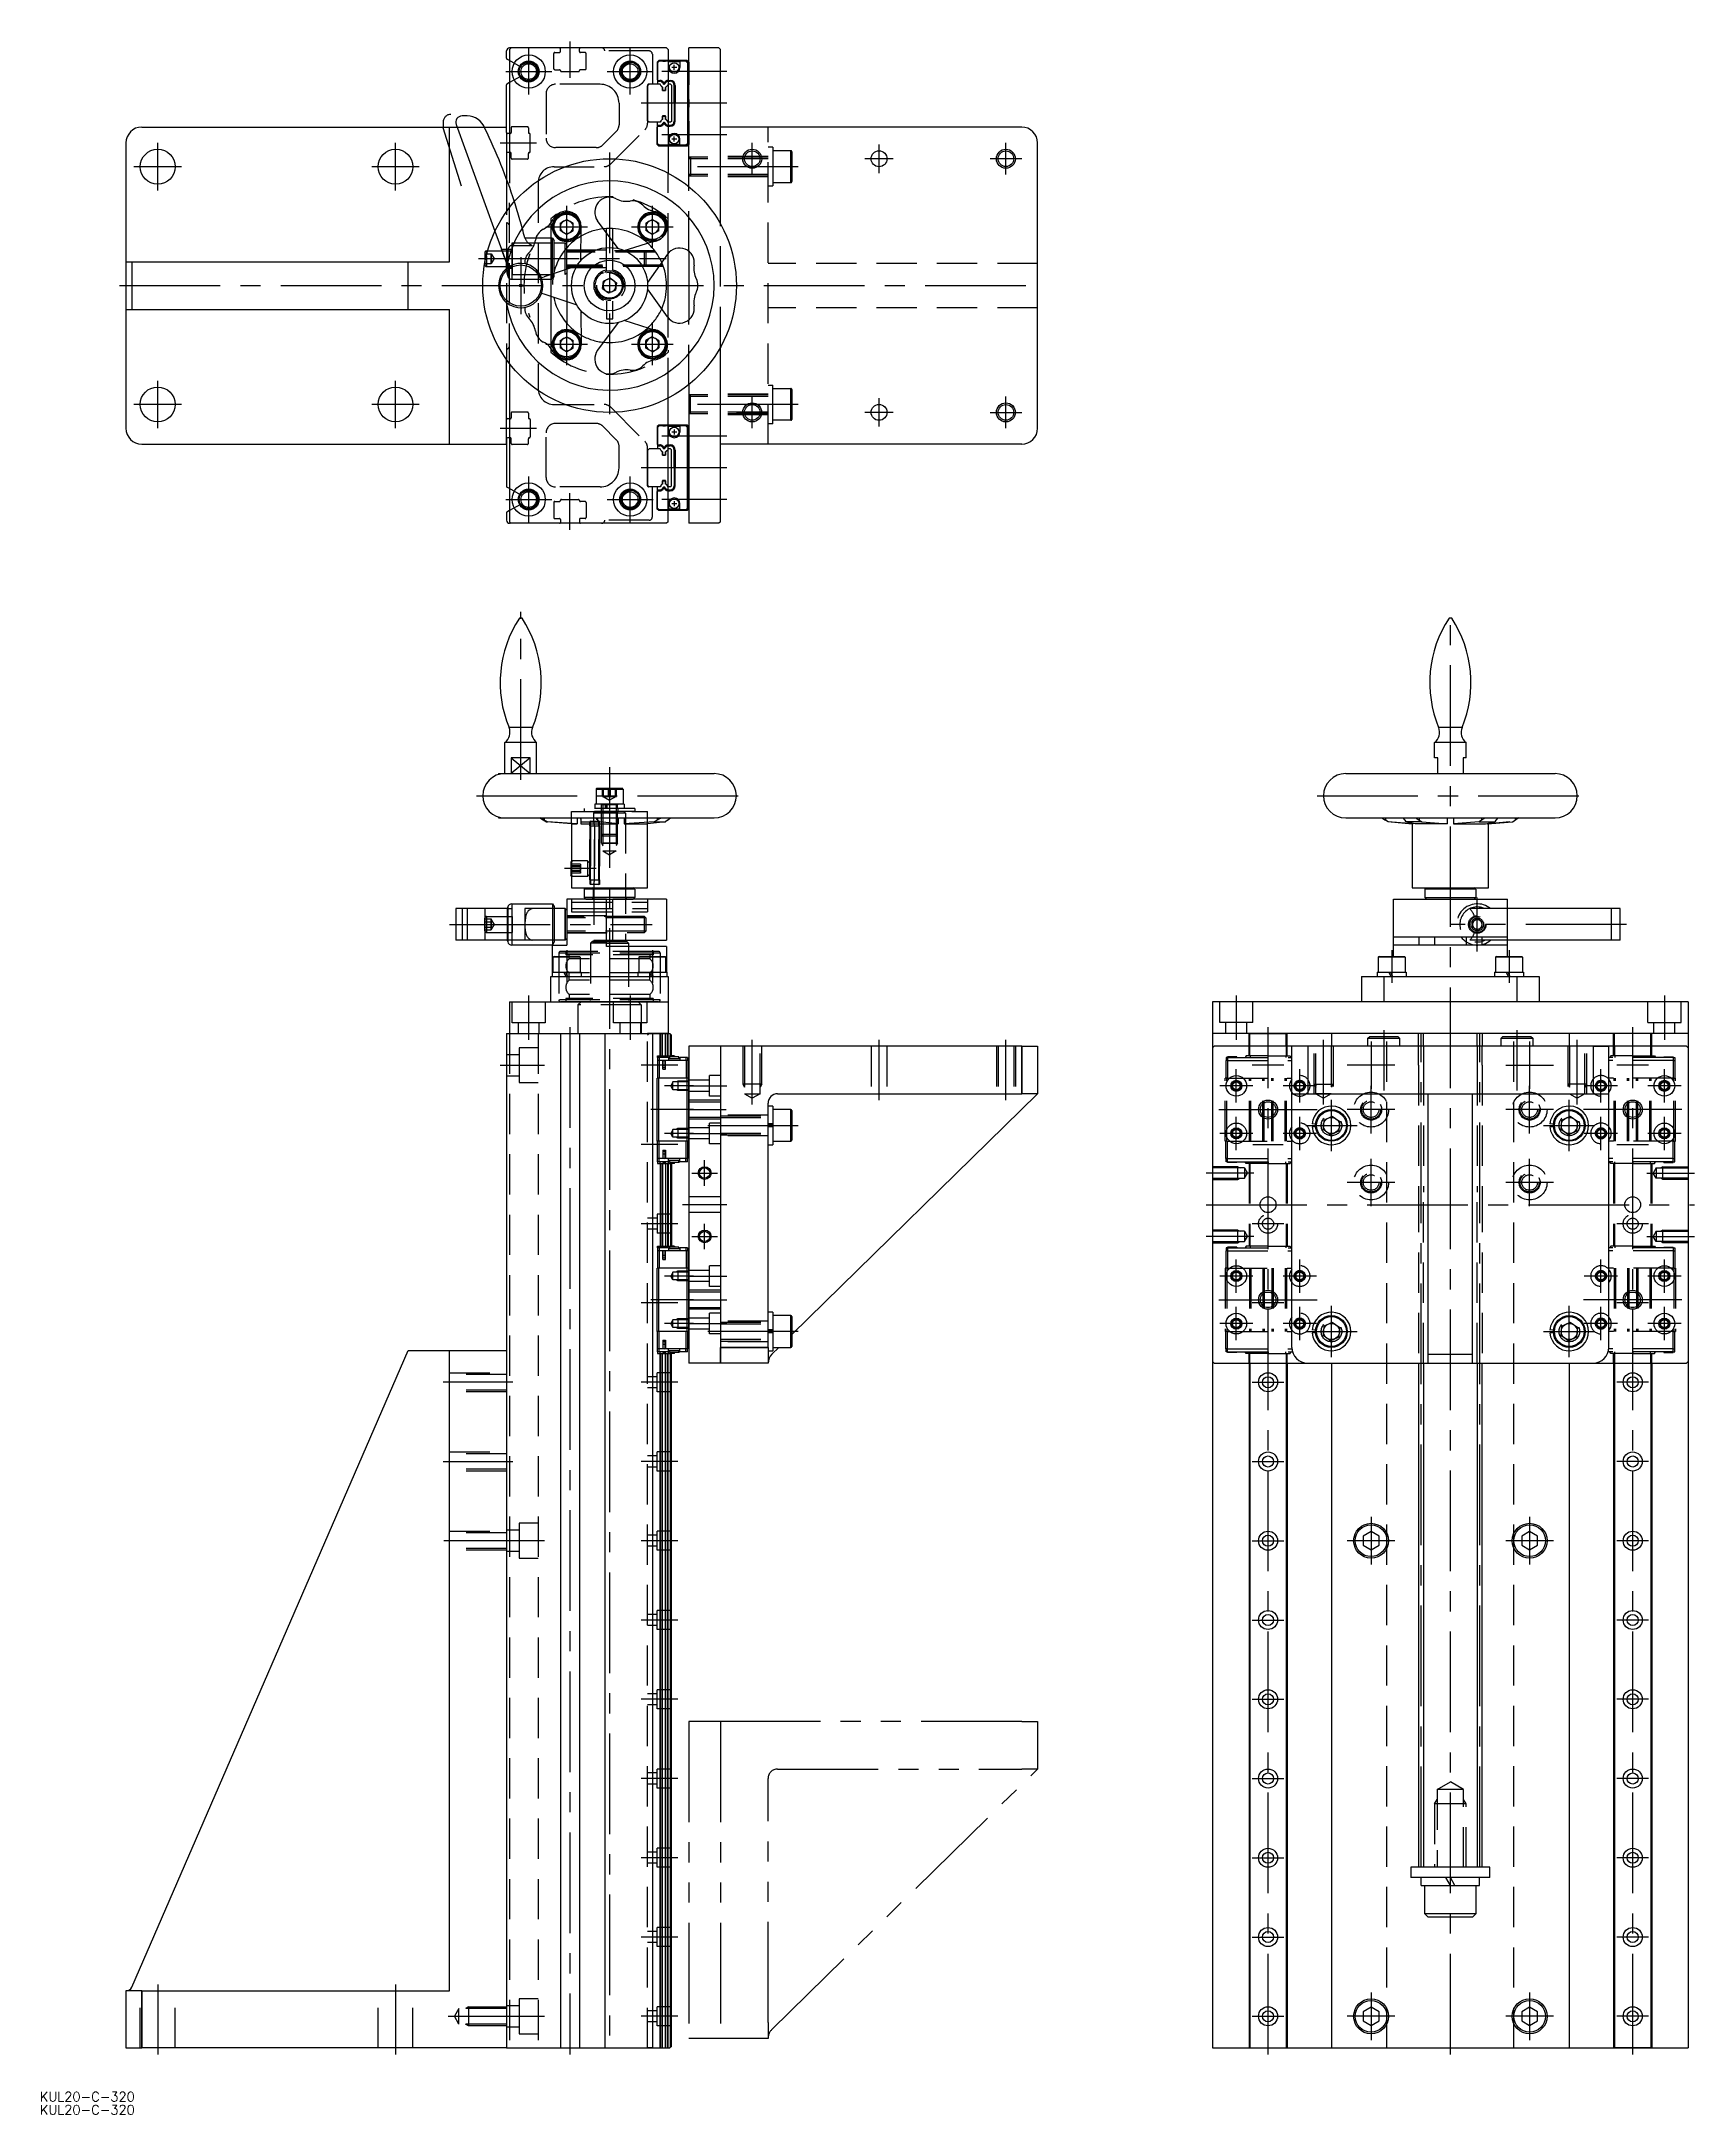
# Model space of a CAD drawing. Extents: x -27 to 495, y -21 to 633.
import ezdxf

# ---------------------------------------------------------------- set-up
doc = ezdxf.new("R2010")
doc.units = 0
for name, pattern in [('CENTER', [50.8, 31.75, -6.35, 6.35, -6.35]), ('DASHED', [19.05, 12.7, -6.35]), ('PHANTOM', [63.5, 31.75, -6.35, 6.35, -6.35, 6.35, -6.35])]:
    doc.linetypes.add(name, pattern=pattern)
doc.layers.get('0').update_dxf_attribs({"linetype": 'CONTINUOUS'})
doc.layers.add('CENTER', color=1, linetype='CENTER')
doc.styles.get("Standard").update_dxf_attribs({"font": 'txt.shx', "height": 3, "bigfont": 'bigfont.shx'})

msp = doc.modelspace()

# ---------------------------------------------------------------- texts
at = {"color": 7, "linetype": 'CONTINUOUS'}
for p in [(-27.17, -16.86), (-27.17, -20.99)]:
    msp.add_text('KUL20-C-320', height=3, dxfattribs=at).set_placement(p)

# ---------------------------------------------------------------- linework, layer by layer
at = {"color": 7, "linetype": 'CONTINUOUS'}
for p, q in [((120, 627.64), (120, 629.93)), ((121.5, 630.93), (121, 630.43)), ((121.5, 630.93), (121, 630.93)), ((121, 630.43), (121, 588.23)), ((170.5, 630.93), (121.5, 630.93)), ((170.5, 630.93), (171, 630.43)), ((171, 630.43), (171, 591.39)), ((177.5, 587.15), (177.5, 630.93)), ((185.5, 630.93), (177.5, 630.93)), ((187, 630.93), (185.5, 630.93)), ((187.5, 630.43), (187, 630.93)), ((187.5, 575.29), (187.5, 630.43)), ((121, 626.89), (120.15, 627.38)), ((177, 626.93), (171, 626.93)), ((176.7, 626.73), (171, 626.73)), ((171.1, 626.68), (171, 626.68)), ((171.1, 624.73), (171.1, 626.68)), ((174.7, 626.48), (171.1, 626.48)), ((173.7, 624.73), (172.1, 624.73)), ((172.9, 623.93), (172.9, 625.53)), ((174.7, 626.68), (174.7, 624.73)), ((176.6, 626.68), (174.7, 626.68)), ((177.1, 626.18), (176.6, 626.68)), ((177.2, 626.23), (176.7, 626.73)), ((177.5, 626.43), (177, 626.93)), ((177.1, 626.18), (177.1, 600.68)), ((177.2, 626.23), (177.2, 600.63)), ((177.5, 626.43), (177.5, 619.23)), ((120, 604.23), (120, 619.21)), ((121, 619.96), (120.15, 619.47)), ((171.7, 619.43), (171, 619.43)), ((171.01, 620.66), (171.63, 620.66)), ((171.01, 620.66), (171.01, 620.36)), ((171.01, 620.36), (171.63, 620.36)), ((171.63, 620.36), (171.63, 620.66)), ((172, 619.13), (171.7, 619.43)), ((172, 619.13), (172, 607.73)), ((172.93, 613.43), (172.93, 619.06)), ((172.93, 619.06), (173.23, 619.06)), ((173.23, 619.06), (173.23, 613.43)), ((177.25, 618.83), (177.5, 619.23)), ((177.25, 618.83), (177.25, 608.03)), ((177.5, 614.63), (177.25, 615.03)), ((107.58, 609.43), (106, 609.43)), ((172.93, 613.43), (172.93, 607.8)), ((173.23, 613.43), (172.93, 613.43)), ((173.23, 607.8), (173.23, 613.43)), ((177.5, 612.23), (177.25, 611.83)), ((177.5, 614.63), (177.5, 612.23)), ((5, 605.93), (102, 605.93)), ((102, 563.43), (102, 605.93)), ((102, 605.93), (104.42, 605.93)), ((104.12, 606.74), (116.37, 573.09)), ((113.04, 605.93), (120, 605.93)), ((120, 604.23), (120, 597.63)), ((121, 603.93), (120.3, 603.93)), ((171.7, 607.43), (171, 607.43)), ((171.01, 606.5), (171.63, 606.5)), ((171.01, 606.2), (171.01, 606.5)), ((171.01, 606.2), (171.63, 606.2)), ((171.1, 602.13), (171.1, 600.18)), ((171.63, 606.5), (171.63, 606.2)), ((172, 607.73), (171.7, 607.43)), ((173.7, 602.13), (172.1, 602.13)), ((172.9, 601.33), (172.9, 602.93)), ((172.93, 607.8), (173.23, 607.8)), ((174.7, 600.18), (174.7, 602.13)), ((177.25, 608.03), (177.5, 607.63)), ((177.5, 607.63), (177.5, 600.43)), ((282.5, 605.93), (187.5, 605.93)), ((0, 600.93), (0, 563.43)), ((120, 597.63), (120, 590.92)), ((121, 597.93), (120.3, 597.93)), ((171.1, 600.18), (171, 600.18)), ((176.7, 600.13), (171, 600.13)), ((177, 599.93), (171, 599.93)), ((174.7, 600.38), (171.1, 600.38)), ((176.6, 600.18), (174.7, 600.18)), ((177.1, 600.68), (176.6, 600.18)), ((177.2, 600.63), (176.7, 600.13)), ((177.5, 600.43), (177, 599.93)), ((287.5, 510.93), (287.5, 600.93)), ((134, 575.69), (134, 570.93)), ((136.98, 575.64), (136.94, 573.28)), ((136.98, 575.64), (139.04, 576.79)), ((139.04, 576.79), (141.06, 575.57)), ((141.02, 573.21), (141.06, 575.57)), ((155.24, 567.61), (148.75, 576.34)), ((163.98, 575.64), (163.94, 573.28)), ((166.04, 576.79), (163.98, 575.64)), ((166.04, 576.79), (168.06, 575.57)), ((168.02, 573.21), (168.06, 575.57)), ((134.5, 570.93), (129.27, 570.93)), ((134.76, 574.76), (134.41, 574.79)), ((134.76, 574.09), (134.41, 574.07)), ((134.5, 559.54), (134.5, 570.93)), ((134.5, 570.93), (135, 570.06)), ((135, 559.71), (135, 570.06)), ((135, 569.43), (138.5, 569.43)), ((138.96, 572.07), (136.94, 573.28)), ((138.5, 569.43), (139, 568.93)), ((138.5, 560.89), (138.5, 569.43)), ((138.96, 572.07), (141.02, 573.21)), ((139, 561.06), (139, 568.93)), ((143.41, 563.77), (143.53, 574.65)), ((151.5, 572.65), (151.5, 573.9)), ((153.5, 569.96), (153.5, 573.9)), ((157.15, 566.99), (167.53, 570.24)), ((165.96, 572.07), (163.94, 573.28)), ((168.02, 573.21), (165.96, 572.07)), ((170.24, 574.76), (170.59, 574.79)), ((170.24, 574.64), (170.59, 574.67)), ((0, 563.43), (0, 548.43)), ((0, 563.43), (1.83, 563.43)), ((1.83, 563.43), (88.98, 563.43)), ((1.83, 563.43), (1.83, 548.43)), ((88.98, 563.43), (102, 563.43)), ((88.98, 548.43), (88.98, 563.43)), ((113.2, 566.43), (113.2, 563.38)), ((113.7, 566.93), (114.04, 566.93)), ((113.7, 566.93), (113.7, 565.65)), ((170.76, 565.8), (164.46, 556.93)), ((171, 545.75), (171, 566.11)), ((177.5, 566.72), (177.5, 545.13)), ((142.24, 562.15), (131.92, 558.67)), ((142.24, 549.71), (131.92, 553.18)), ((134, 552.48), (134, 536.26)), ((139, 550.8), (139, 544.03)), ((170.78, 546.03), (164.46, 554.93)), ((0, 548.43), (0, 510.93)), ((0, 548.43), (1.83, 548.43)), ((1.83, 548.43), (88.98, 548.43)), ((88.98, 548.43), (102, 548.43)), ((102, 505.93), (102, 548.43)), ((143.41, 548.09), (143.53, 537.18)), ((155.24, 544.25), (148.75, 535.51)), ((167.62, 541.57), (157.15, 544.86)), ((134.76, 537.76), (134.41, 537.79)), ((134.76, 537.09), (134.41, 537.07)), ((136.98, 538.64), (136.94, 536.28)), ((138.96, 535.07), (136.94, 536.28)), ((136.98, 538.64), (139.04, 539.79)), ((138.96, 535.07), (141.02, 536.21)), ((139.04, 539.79), (141.06, 538.57)), ((141.02, 536.21), (141.06, 538.57)), ((165.96, 539.79), (163.94, 538.57)), ((163.98, 536.21), (163.94, 538.57)), ((166.04, 535.07), (163.98, 536.21)), ((168.02, 538.64), (165.96, 539.79)), ((166.04, 535.07), (168.06, 536.28)), ((168.02, 538.64), (168.06, 536.28)), ((170.24, 537.22), (170.59, 537.19)), ((170.24, 537.09), (170.59, 537.07)), ((187.5, 481.43), (187.5, 536.56)), ((120, 514.23), (120, 532.73)), ((121, 531.39), (121, 481.43)), ((177.5, 524.7), (177.5, 480.93)), ((171, 481.43), (171, 520.46)), ((120, 505.93), (120, 514.23)), ((121, 513.93), (120.3, 513.93)), ((177, 511.93), (171, 511.93)), ((176.7, 511.73), (171, 511.73)), ((171.1, 511.68), (171, 511.68)), ((171.1, 509.73), (171.1, 511.68)), ((174.7, 511.48), (171.1, 511.48)), ((172.9, 510.53), (172.9, 508.93)), ((176.6, 511.68), (174.7, 511.68)), ((174.7, 511.68), (174.7, 509.73)), ((177.1, 511.18), (176.6, 511.68)), ((177.2, 511.23), (176.7, 511.73)), ((177.5, 511.43), (177, 511.93)), ((177.1, 485.68), (177.1, 511.18)), ((177.2, 485.63), (177.2, 511.23)), ((177.5, 504.23), (177.5, 511.43)), ((5, 505.93), (102, 505.93)), ((102, 505.93), (120, 505.93)), ((120, 507.63), (120, 492.64)), ((121, 507.93), (120.3, 507.93)), ((171.7, 504.43), (171, 504.43)), ((171.01, 505.66), (171.63, 505.66)), ((171.01, 505.66), (171.01, 505.36)), ((171.01, 505.36), (171.63, 505.36)), ((171.63, 505.36), (171.63, 505.66)), ((172, 504.13), (171.7, 504.43)), ((172, 492.73), (172, 504.13)), ((173.7, 509.73), (172.1, 509.73)), ((172.93, 498.43), (172.93, 504.06)), ((172.93, 504.06), (173.23, 504.06)), ((173.23, 504.06), (173.23, 498.43)), ((177.25, 503.83), (177.5, 504.23)), ((177.25, 493.03), (177.25, 503.83)), ((187.5, 481.43), (187.5, 509)), ((282.5, 505.93), (187.5, 505.93)), ((172.93, 498.43), (172.93, 492.8)), ((173.23, 498.43), (172.93, 498.43)), ((173.23, 492.8), (173.23, 498.43)), ((177.5, 499.63), (177.25, 500.03)), ((177.5, 497.23), (177.25, 496.83)), ((177.5, 497.23), (177.5, 499.63)), ((121, 491.89), (120.15, 492.38)), ((171.7, 492.43), (171, 492.43)), ((171.01, 491.5), (171.63, 491.5)), ((171.01, 491.2), (171.01, 491.5)), ((171.01, 491.2), (171.63, 491.2)), ((171.63, 491.5), (171.63, 491.2)), ((172, 492.73), (171.7, 492.43)), ((172.93, 492.8), (173.23, 492.8)), ((177.25, 493.03), (177.5, 492.63)), ((177.5, 485.43), (177.5, 492.63)), ((120, 484.21), (120, 481.93)), ((121, 484.96), (120.15, 484.47)), ((171.1, 485.18), (171, 485.18)), ((176.7, 485.13), (171, 485.13)), ((177, 484.93), (171, 484.93)), ((171.1, 487.13), (171.1, 485.18)), ((174.7, 485.38), (171.1, 485.38)), ((173.7, 487.13), (172.1, 487.13)), ((172.9, 487.93), (172.9, 486.33)), ((174.7, 485.18), (174.7, 487.13)), ((176.6, 485.18), (174.7, 485.18)), ((177.1, 485.68), (176.6, 485.18)), ((177.2, 485.63), (176.7, 485.13)), ((177.5, 485.43), (177, 484.93)), ((121, 481.43), (121.5, 480.93)), ((121.5, 480.93), (121, 480.93)), ((170.5, 480.93), (121.5, 480.93)), ((171, 481.43), (170.5, 480.93)), ((185.5, 480.93), (177.5, 480.93)), ((187, 480.93), (177.5, 480.93)), ((187, 480.93), (185.5, 480.93)), ((187.5, 481.43), (187, 480.93)), ((187.5, 481.43), (187, 480.93)), ((124.91, 451), (124.09, 451)), ((418.09, 451), (417.26, 451)), ((128.19, 416.53), (120.81, 416.53)), ((421.36, 416.53), (413.98, 416.53)), ((119.5, 402), (119.5, 411.79)), ((129.5, 411.79), (119.5, 411.79)), ((127.5, 407), (121.5, 407)), ((121.5, 407), (121.5, 402)), ((127.5, 402), (127.5, 407)), ((129.5, 402), (129.5, 411.79)), ((422.67, 411.79), (412.67, 411.79)), ((412.67, 407), (412.67, 411.79)), ((413.67, 407), (412.67, 407)), ((413.67, 402), (413.67, 407)), ((421.67, 407), (421.67, 402)), ((422.67, 407), (421.67, 407)), ((422.67, 407), (422.67, 411.79)), ((117.5, 402), (119.93, 402)), ((117.5, 402), (117.5, 401.71)), ((119.93, 402), (185.5, 402)), ((384.67, 402), (450.67, 402)), ((117.5, 388.29), (117.5, 388)), ((117.5, 388), (119.93, 388)), ((119.93, 388), (185.5, 388)), ((131.92, 387.31), (130.61, 388)), ((131.92, 388), (131.92, 387.31)), ((132.9, 386.82), (131.92, 387.31)), ((140.5, 386.14), (132.66, 386.82)), ((132.66, 386.82), (132.9, 386.82)), ((142.24, 386.14), (132.9, 386.82)), ((140.5, 386.14), (140.5, 374.49)), ((140.5, 386.14), (142.24, 386.14)), ((142.24, 388), (142.24, 386.14)), ((143.41, 388), (143.41, 386.14)), ((143.52, 386.82), (143.41, 386.14)), ((143.41, 386.14), (155.24, 386.14)), ((143.52, 386.82), (143.53, 387.31)), ((148.75, 388), (148.75, 387.31)), ((149.37, 386.82), (148.75, 387.31)), ((155.24, 386.14), (149.37, 386.82)), ((155.24, 388), (155.24, 386.14)), ((157.15, 388), (157.15, 386.14)), ((166.55, 386.82), (157.15, 386.14)), ((157.15, 386.14), (164.46, 386.14)), ((170.17, 386.82), (164.46, 386.14)), ((164.5, 366), (164.5, 386.14)), ((167.53, 387.31), (166.55, 386.82)), ((166.55, 386.82), (170.17, 386.82)), ((167.53, 388), (167.53, 387.31)), ((168.58, 387.89), (167.53, 387.31)), ((170.76, 387.31), (170.17, 386.82)), ((170.76, 387.31), (171.71, 388)), ((384.67, 388), (450.67, 388)), ((396.08, 388), (397.26, 387.31)), ((397.26, 388), (397.26, 387.31)), ((398.08, 386.82), (397.26, 387.31)), ((405.99, 386.14), (398.08, 386.82)), ((398.97, 386.75), (405.67, 386.14)), ((402.73, 388), (403.36, 387.31)), ((403.36, 387.31), (403.67, 386.82)), ((406.61, 386.14), (403.67, 386.82)), ((408.64, 386.82), (403.67, 386.82)), ((405.67, 386.14), (405.67, 366)), ((405.99, 386.14), (405.67, 386.14)), ((405.99, 386.28), (405.99, 386.14)), ((416.67, 386.14), (406.61, 386.14)), ((407.15, 387.72), (407.8, 387.31)), ((407.8, 388), (407.8, 387.31)), ((407.8, 387.31), (408.64, 386.82)), ((408.64, 386.82), (416.67, 386.14)), ((416.67, 388), (416.67, 386.14)), ((418.67, 388), (418.67, 386.14)), ((426.71, 386.82), (418.67, 386.14)), ((418.67, 386.14), (428.74, 386.14)), ((427.54, 387.31), (426.71, 386.82)), ((426.71, 386.82), (431.68, 386.82)), ((427.54, 388), (427.54, 387.31)), ((428.19, 387.72), (427.54, 387.31)), ((428.74, 386.14), (431.68, 386.82)), ((429.36, 386.14), (437.27, 386.82)), ((429.36, 386.28), (429.36, 386.14)), ((429.36, 386.14), (429.67, 386.14)), ((436.38, 386.75), (429.67, 386.14)), ((429.67, 366), (429.67, 386.14)), ((431.99, 387.31), (431.68, 386.82)), ((432.61, 388), (431.99, 387.31)), ((437.27, 386.82), (438.09, 387.31)), ((439.27, 388), (438.09, 387.31)), ((438.09, 388), (438.09, 387.31)), ((140.51, 374.42), (140.3, 374.06)), ((140.3, 374.06), (140.3, 369.95)), ((140.5, 374.49), (140.51, 374.42)), ((140.51, 369.58), (140.3, 369.95)), ((140.51, 369.58), (140.5, 369.5)), ((140.5, 369.5), (140.5, 366)), ((120.38, 359.93), (120.38, 349.4)), ((121.64, 360.9), (121.64, 347.9)), ((121.64, 360.9), (134.5, 360.9)), ((134.5, 360.9), (134.5, 347.9)), ((134.5, 360.9), (135, 360.03)), ((135, 360.03), (135, 348.77)), ((151.5, 362.4), (139, 362.4)), ((139, 362.4), (139, 357.34)), ((140.5, 366), (164.5, 366)), ((144.5, 365.5), (145, 366)), ((160.5, 365.5), (144.5, 365.5)), ((144.5, 365.5), (144.5, 362.9)), ((160.5, 362.9), (144.5, 362.9)), ((144.5, 362.9), (145, 362.4)), ((145, 362.4), (160, 362.4)), ((170.5, 362.4), (153.5, 362.4)), ((160.5, 365.5), (160, 366)), ((160.5, 365.5), (160, 366)), ((160.5, 362.9), (160, 362.4)), ((160.5, 365.5), (160.5, 362.9)), ((170.5, 362.4), (170.5, 349.4)), ((399.7, 344.3), (399.7, 362.4)), ((399.7, 362.4), (405.77, 362.4)), ((399.7, 362.4), (435.67, 362.4)), ((405.67, 366), (417.67, 366)), ((409.67, 365.5), (410.17, 366)), ((425.67, 365.5), (409.67, 365.5)), ((409.67, 365.5), (409.67, 362.9)), ((409.67, 362.9), (417.67, 362.9)), ((409.67, 362.9), (410.17, 362.4)), ((417.67, 366), (429.67, 366)), ((417.67, 362.9), (425.67, 362.9)), ((425.67, 365.5), (425.17, 366)), ((425.67, 362.9), (425.17, 362.4)), ((425.67, 365.5), (425.67, 362.9)), ((429.58, 362.4), (435.67, 362.4)), ((435.65, 344.3), (435.65, 362.4)), ((104, 359.4), (104, 349.4)), ((106, 359.4), (104, 359.4)), ((107.58, 359.4), (106, 359.4)), ((113.22, 359.4), (107.58, 359.4)), ((113.22, 359.4), (113.22, 349.4)), ((120.25, 359.4), (113.22, 359.4)), ((120.25, 359.4), (120.25, 349.4)), ((138.5, 359.4), (135, 359.4)), ((138.5, 359.4), (138.5, 349.4)), ((138.5, 349.4), (138.5, 359.4)), ((139, 358.9), (138.5, 359.4)), ((139, 358.9), (139, 349.9)), ((139, 358.9), (139, 357.34)), ((468.49, 359.4), (435.67, 359.4)), ((468.49, 349.4), (468.49, 359.4)), ((471.17, 359.4), (468.49, 359.4)), ((471.17, 349.4), (471.17, 359.4)), ((106, 349.4), (104, 349.4)), ((107.58, 349.4), (106, 349.4)), ((113.22, 349.4), (107.58, 349.4)), ((120.25, 349.4), (113.22, 349.4)), ((120.38, 349.4), (120.38, 348.87)), ((134.5, 347.9), (121.64, 347.9)), ((134.5, 347.9), (135, 348.77)), ((134.5, 347.9), (138.98, 347.9)), ((134.5, 339.3), (134.5, 347.9)), ((138.5, 349.4), (135, 349.4)), ((139, 349.9), (138.5, 349.4)), ((139, 351.46), (139, 347.9)), ((151.5, 349.4), (157.53, 349.4)), ((151.5, 347.4), (151.5, 349.4)), ((151.5, 349.3), (157.5, 349.3)), ((151.5, 349), (158, 349)), ((151.5, 348.5), (158.5, 348.5)), ((170.5, 347.4), (151.5, 347.4)), ((157.5, 349.4), (157.5, 349.3)), ((157.53, 349.4), (170.5, 349.4)), ((158, 349), (158.5, 348.5)), ((158.5, 348.5), (158.5, 347.4)), ((170.5, 347.4), (170.5, 339.3)), ((435.67, 350.4), (399.7, 350.4)), ((435.67, 347.9), (399.7, 347.9)), ((407.72, 350.4), (407.72, 347.9)), ((412.67, 350.4), (412.67, 347.9)), ((422.67, 350.4), (422.67, 347.9)), ((427.62, 350.4), (427.62, 347.9)), ((468.49, 349.4), (435.67, 349.4)), ((471.17, 349.4), (468.49, 349.4)), ((143.25, 344.05), (134.75, 344.05)), ((134.75, 339.3), (134.75, 344.05)), ((135, 344.3), (143, 344.3)), ((143.25, 344.05), (143.25, 339.3)), ((170.25, 344.05), (161.75, 344.05)), ((161.75, 344.05), (161.75, 339.3)), ((162, 344.3), (170, 344.3)), ((170.25, 339.3), (170.25, 344.05)), ((403.42, 344.05), (394.92, 344.05)), ((394.92, 344.05), (394.92, 339.3)), ((395.17, 344.3), (403.17, 344.3)), ((403.42, 344.05), (403.42, 339.3)), ((440.42, 344.05), (431.92, 344.05)), ((431.92, 344.05), (431.92, 339.3)), ((432.17, 344.3), (440.17, 344.3)), ((440.42, 344.05), (440.42, 339.3)), ((134, 338), (171, 338)), ((134, 330), (134, 338)), ((134.41, 339.3), (143.6, 339.3)), ((134.41, 339.3), (134.41, 338)), ((138.85, 338), (138.1, 339.3)), ((139.34, 338), (138.58, 339.3)), ((143.6, 339.3), (143.6, 338)), ((161.41, 339.3), (170.6, 339.3)), ((161.41, 339.3), (161.41, 338)), ((165.85, 338), (165.1, 339.3)), ((166.34, 338), (165.58, 339.3)), ((170.6, 339.3), (170.6, 338)), ((171, 338), (171, 330)), ((389.67, 338), (389.67, 330)), ((389.67, 338), (396.66, 338)), ((394.57, 339.3), (403.77, 339.3)), ((394.57, 339.3), (394.57, 338)), ((396.66, 338), (396.66, 330)), ((396.66, 338), (438.69, 338)), ((399.02, 338), (398.27, 339.3)), ((399.51, 338), (398.76, 339.3)), ((403.77, 339.3), (403.77, 338)), ((431.57, 339.3), (440.77, 339.3)), ((431.57, 339.3), (431.57, 338)), ((436.02, 338), (435.27, 339.3)), ((436.51, 338), (435.76, 339.3)), ((438.69, 330), (438.69, 338)), ((438.69, 338), (445.67, 338)), ((440.77, 339.3), (440.77, 338)), ((445.67, 338), (445.67, 330)), ((121, 330), (171, 330)), ((121, 330), (121, 320)), ((167.87, 330), (137.1, 330)), ((166.26, 330), (138.7, 330)), ((143.51, 330), (161.49, 330)), ((158.75, 330), (146.25, 330)), ((171, 330), (171, 320)), ((492.67, 330), (342.67, 330)), ((342.67, 330), (342.67, 0)), ((445.67, 330), (389.67, 330)), ((492.67, 330), (492.67, 0)), ((120, 320), (120, 0)), ((120, 320), (120, 0)), ((120, 320), (136.7, 320)), ((120, 320), (171.5, 320)), ((121, 320), (171, 320)), ((137, 320), (137, 0)), ((143, 320), (143, 0)), ((143.3, 320), (150, 320)), ((151, 320), (151, 0)), ((165, 320), (164.5, 320)), ((164.5, 320), (164.99, 320)), ((164.99, 320), (168.45, 320)), ((168.45, 320), (165, 320)), ((166, 320), (166, 0)), ((168.44, 312.95), (168.44, 320)), ((171.05, 320), (168.45, 320)), ((168.45, 320), (171, 320)), ((168.65, 312.95), (168.65, 320)), ((169.2, 312.95), (169.2, 320)), ((170.2, 312.95), (170.2, 320)), ((170.75, 312.95), (170.75, 320)), ((170.96, 312.95), (170.96, 320)), ((171, 320), (171.05, 320)), ((172, 319.5), (171.5, 320)), ((171.7, 312.95), (171.7, 319.8)), ((172, 312.95), (172, 319.5)), ((177.5, 316), (177.5, 216)), ((187.5, 316), (177.5, 316)), ((187.5, 316), (187.5, 216)), ((187.5, 316), (187.5, 221)), ((282.5, 316), (187.5, 316)), ((282.5, 301), (282.5, 316)), ((282.5, 316), (282.5, 301)), ((282.5, 316), (287.5, 316)), ((287.5, 316), (287.5, 301)), ((492.67, 320), (342.67, 320)), ((343.17, 316), (342.67, 315.5)), ((343.17, 316), (342.67, 315.5)), ((342.67, 315.5), (342.67, 216.5)), ((342.67, 315.5), (342.67, 216.5)), ((492.17, 316), (343.17, 316)), ((354.17, 320), (366.17, 320)), ((354.17, 316), (354.17, 320)), ((354.47, 316), (354.47, 320)), ((365.87, 316), (365.87, 320)), ((366.17, 316), (366.17, 320)), ((367.67, 221), (367.67, 316)), ((372.67, 316), (367.67, 316)), ((372.67, 316), (372.67, 301)), ((380.17, 320), (380.17, 316)), ((391.67, 318.5), (392.27, 319.1)), ((391.67, 318.5), (401.67, 318.5)), ((391.67, 316), (391.67, 318.5)), ((392.27, 319.1), (401.07, 319.1)), ((401.07, 319.1), (401.67, 318.5)), ((401.67, 318.5), (401.67, 316)), ((407.67, 316), (407.67, 320)), ((409.17, 316), (409.17, 320)), ((426.17, 316), (426.17, 320)), ((427.67, 320), (427.67, 316)), ((433.67, 318.5), (434.27, 319.1)), ((433.67, 318.5), (443.67, 318.5)), ((433.67, 316), (433.67, 318.5)), ((434.27, 319.1), (443.07, 319.1)), ((443.07, 319.1), (443.67, 318.5)), ((443.67, 318.5), (443.67, 316)), ((455.17, 320), (455.17, 316)), ((462.67, 316), (467.67, 316)), ((462.67, 316), (462.67, 301)), ((467.67, 221), (467.67, 316)), ((481.17, 320), (469.17, 320)), ((469.17, 316), (469.17, 320)), ((469.47, 316), (469.47, 320)), ((480.87, 316), (480.87, 320)), ((481.17, 316), (481.17, 320)), ((492.17, 316), (492.67, 315.5)), ((492.17, 316), (492.67, 315.5)), ((492.67, 315.5), (492.67, 216.5)), ((492.67, 315.5), (492.67, 216.5)), ((167.6, 312.45), (167.6, 312.95)), ((167.6, 312.95), (168.39, 312.95)), ((167.6, 312.45), (167.6, 311.45)), ((168.1, 312.45), (167.6, 312.45)), ((167.6, 311.45), (167.6, 305.95)), ((168.1, 311.45), (167.6, 311.45)), ((168.1, 312.45), (168.1, 311.45)), ((171.1, 312.45), (168.1, 312.45)), ((168.1, 311.45), (168.1, 305.95)), ((169.3, 311.45), (168.1, 311.45)), ((168.39, 312.45), (168.39, 312.95)), ((168.39, 312.95), (169.26, 312.95)), ((169.52, 312.45), (169.26, 312.95)), ((169.26, 312.95), (169.35, 312.95)), ((169.3, 308.75), (169.3, 311.45)), ((170.1, 311.45), (169.3, 311.45)), ((169.3, 310.65), (169.35, 310.65)), ((169.3, 310.19), (169.35, 310.19)), ((169.3, 308.75), (170.1, 308.75)), ((169.61, 312.45), (169.35, 312.95)), ((169.35, 312.95), (170.05, 312.95)), ((169.35, 311.1), (169.35, 310.05)), ((169.35, 310.05), (169.7, 310.05)), ((169.35, 310.05), (169.35, 309.25)), ((169.35, 309.25), (169.7, 309.25)), ((169.61, 312.45), (169.61, 312.45)), ((169.7, 310.05), (170.05, 310.05)), ((169.7, 309.25), (170.05, 309.25)), ((169.79, 312.45), (170.05, 312.95)), ((169.88, 312.45), (170.14, 312.95)), ((170.05, 312.95), (170.14, 312.95)), ((170.05, 310.05), (170.05, 311.1)), ((170.05, 310.65), (170.1, 310.65)), ((170.05, 310.19), (170.1, 310.19)), ((170.05, 309.25), (170.05, 310.05)), ((176.7, 311.45), (170.1, 311.45)), ((170.1, 308.75), (170.1, 311.45)), ((170.14, 312.95), (171.01, 312.95)), ((171.01, 312.45), (171.01, 312.95)), ((171.01, 312.95), (171.63, 312.95)), ((171.1, 312.45), (171.1, 311.45)), ((171.1, 312.45), (171.4, 312.45)), ((174.7, 312.05), (171.1, 312.05)), ((174.4, 312.65), (171.4, 312.65)), ((171.4, 312.65), (171.4, 312.05)), ((171.63, 312.95), (171.63, 312.65)), ((172.93, 312.95), (171.63, 312.95)), ((172.93, 312.95), (173.11, 312.65)), ((174.4, 312.05), (174.4, 312.65)), ((174.4, 312.45), (174.7, 312.45)), ((176.6, 312.45), (174.7, 312.45)), ((174.7, 312.45), (174.7, 311.45)), ((176.6, 312.45), (176.6, 311.45)), ((177.1, 312.45), (176.6, 312.45)), ((176.7, 311.45), (176.7, 305.95)), ((177.2, 311.45), (176.7, 311.45)), ((177.1, 312.45), (177.1, 311.45)), ((177.2, 311.45), (177.2, 305.95)), ((167.5, 286.05), (167.5, 305.95)), ((168, 305.95), (167.5, 305.95)), ((168, 286.05), (168, 305.95)), ((177, 305.95), (168, 305.95)), ((177, 286.05), (177, 305.95)), ((177.5, 305.95), (177, 305.95)), ((177.5, 286.05), (177.5, 305.95)), ((205.5, 301), (282.5, 301)), ((210, 225.03), (287.5, 301)), ((287.5, 301), (282.5, 301)), ((367.67, 301), (467.67, 301)), ((410.67, 216), (410.67, 301)), ((424.67, 216), (424.67, 301)), ((202.5, 221), (202.5, 298)), ((204, 297.11), (202.5, 297.11)), ((204, 297.11), (204, 291.49)), ((209.7, 296.01), (204, 296.01)), ((209.7, 291.46), (209.7, 296.01)), ((210, 295.71), (210, 291.44)), ((204, 291.49), (202.5, 291.49)), ((202.5, 291.25), (203.9, 291.25)), ((202.5, 290.78), (203.9, 290.78)), ((204, 290.54), (202.5, 290.54)), ((203.75, 290.78), (203.75, 291.25)), ((204, 291.41), (204, 291.49)), ((204, 291.46), (204, 290.54)), ((204, 290.62), (204, 290.54)), ((204, 290.54), (204, 284.91)), ((209.7, 286.01), (209.7, 291.46)), ((210, 291.44), (210, 286.31)), ((375.19, 291.39), (374.09, 291.48)), ((375.19, 290.61), (374.09, 290.52)), ((377.77, 292.69), (377.51, 289.77)), ((379.91, 288.08), (377.51, 289.77)), ((377.77, 292.69), (380.44, 293.92)), ((379.91, 288.08), (382.57, 289.31)), ((380.44, 293.92), (382.84, 292.23)), ((382.57, 289.31), (382.84, 292.23)), ((450.19, 291.39), (449.09, 291.48)), ((450.19, 290.61), (449.09, 290.52)), ((452.77, 292.69), (452.51, 289.77)), ((454.91, 288.08), (452.51, 289.77)), ((452.77, 292.69), (455.44, 293.92)), ((454.91, 288.08), (457.57, 289.31)), ((455.44, 293.92), (457.84, 292.23)), ((457.57, 289.31), (457.84, 292.23)), ((168, 286.05), (167.5, 286.05)), ((167.6, 280.55), (167.6, 286.05)), ((177, 286.05), (168, 286.05)), ((168.1, 280.55), (168.1, 286.05)), ((169.3, 283.25), (170.1, 283.25)), ((169.3, 283.25), (169.3, 280.55)), ((169.3, 281.81), (169.35, 281.81)), ((169.3, 281.35), (169.35, 281.35)), ((169.35, 282.75), (169.35, 281.95)), ((169.7, 282.75), (169.35, 282.75)), ((169.7, 281.95), (169.35, 281.95)), ((169.35, 281.95), (169.35, 280.9)), ((170.05, 282.75), (169.7, 282.75)), ((170.05, 281.95), (169.7, 281.95)), ((170.05, 281.95), (170.05, 282.75)), ((170.05, 280.9), (170.05, 281.95)), ((170.05, 281.81), (170.1, 281.81)), ((170.05, 281.35), (170.1, 281.35)), ((170.1, 283.25), (170.1, 280.55)), ((176.7, 280.55), (176.7, 286.05)), ((177.5, 286.05), (177, 286.05)), ((177.2, 280.55), (177.2, 286.05)), ((202.5, 284.91), (204, 284.91)), ((204, 286.01), (209.7, 286.01)), ((167.6, 279.55), (167.6, 280.55)), ((168.1, 280.55), (167.6, 280.55)), ((167.6, 279.55), (167.6, 279.05)), ((168.1, 279.55), (167.6, 279.55)), ((167.6, 279.05), (168.39, 279.05)), ((168.1, 279.55), (168.1, 280.55)), ((169.3, 280.55), (168.1, 280.55)), ((171.1, 279.55), (168.1, 279.55)), ((168.39, 279.55), (168.39, 279.05)), ((168.39, 279.05), (169.26, 279.05)), ((168.44, 279.05), (168.44, 252.95)), ((168.65, 279.05), (168.65, 252.95)), ((169.2, 279.05), (169.2, 252.95)), ((169.52, 279.55), (169.26, 279.05)), ((169.26, 279.05), (169.35, 279.05)), ((170.1, 280.55), (169.3, 280.55)), ((169.61, 279.55), (169.35, 279.05)), ((169.35, 279.05), (170.05, 279.05)), ((169.61, 279.55), (169.61, 279.55)), ((169.79, 279.55), (170.05, 279.05)), ((169.88, 279.55), (170.14, 279.05)), ((170.05, 279.05), (170.14, 279.05)), ((176.7, 280.55), (170.1, 280.55)), ((170.14, 279.05), (171.01, 279.05)), ((170.2, 279.05), (170.2, 252.95)), ((170.75, 279.05), (170.75, 252.95)), ((170.96, 279.05), (170.96, 252.95)), ((171.01, 279.55), (171.01, 279.05)), ((171.01, 279.05), (171.63, 279.05)), ((171.1, 279.55), (171.1, 280.55)), ((174.7, 279.95), (171.1, 279.95)), ((171.1, 279.55), (171.4, 279.55)), ((171.4, 279.95), (171.4, 279.35)), ((174.4, 279.35), (171.4, 279.35)), ((171.63, 279.05), (171.63, 279.35)), ((172.93, 279.05), (171.63, 279.05)), ((171.7, 279.05), (171.7, 252.95)), ((172, 279.05), (172, 252.95)), ((172.93, 279.05), (173.11, 279.35)), ((174.4, 279.35), (174.4, 279.95)), ((174.4, 279.55), (174.7, 279.55)), ((174.7, 279.55), (174.7, 280.55)), ((176.6, 279.55), (174.7, 279.55)), ((176.6, 279.55), (176.6, 280.55)), ((177.1, 279.55), (176.6, 279.55)), ((177.2, 280.55), (176.7, 280.55)), ((177.1, 279.55), (177.1, 280.55)), ((167.6, 252.95), (168.39, 252.95)), ((167.6, 252.45), (167.6, 252.95)), ((167.6, 252.45), (167.6, 251.45)), ((168.1, 252.45), (167.6, 252.45)), ((167.6, 251.45), (167.6, 245.95)), ((168.1, 251.45), (167.6, 251.45)), ((168.1, 252.45), (168.1, 251.45)), ((171.1, 252.45), (168.1, 252.45)), ((168.1, 251.45), (168.1, 245.95)), ((169.3, 251.45), (168.1, 251.45)), ((168.39, 252.95), (169.26, 252.95)), ((168.39, 252.45), (168.39, 252.95)), ((169.52, 252.45), (169.26, 252.95)), ((169.26, 252.95), (169.35, 252.95)), ((170.1, 251.45), (169.3, 251.45)), ((169.3, 248.75), (169.3, 251.45)), ((169.3, 250.65), (169.35, 250.65)), ((169.3, 250.19), (169.35, 250.19)), ((169.3, 248.75), (170.1, 248.75)), ((169.61, 252.45), (169.35, 252.95)), ((169.35, 252.95), (170.05, 252.95)), ((169.35, 251.1), (169.35, 250.05)), ((169.35, 250.05), (169.7, 250.05)), ((169.35, 250.05), (169.35, 249.25)), ((169.35, 249.25), (169.7, 249.25)), ((169.61, 252.45), (169.61, 252.45)), ((169.7, 250.05), (170.05, 250.05)), ((169.7, 249.25), (170.05, 249.25)), ((169.79, 252.45), (170.05, 252.95)), ((169.88, 252.45), (170.14, 252.95)), ((170.05, 252.95), (170.14, 252.95)), ((170.05, 250.05), (170.05, 251.1)), ((170.05, 250.65), (170.1, 250.65)), ((170.05, 250.19), (170.1, 250.19)), ((170.05, 249.25), (170.05, 250.05)), ((176.7, 251.45), (170.1, 251.45)), ((170.1, 248.75), (170.1, 251.45)), ((170.14, 252.95), (171.01, 252.95)), ((171.01, 252.95), (171.63, 252.95)), ((171.01, 252.45), (171.01, 252.95)), ((171.1, 252.45), (171.1, 251.45)), ((171.1, 252.45), (171.4, 252.45)), ((174.7, 252.05), (171.1, 252.05)), ((174.4, 252.65), (171.4, 252.65)), ((171.4, 252.65), (171.4, 252.05)), ((171.63, 252.95), (171.63, 252.65)), ((172.93, 252.95), (171.63, 252.95)), ((172.93, 252.95), (173.11, 252.65)), ((174.4, 252.05), (174.4, 252.65)), ((174.4, 252.45), (174.7, 252.45)), ((176.6, 252.45), (174.7, 252.45)), ((174.7, 252.45), (174.7, 251.45)), ((176.6, 252.45), (176.6, 251.45)), ((177.1, 252.45), (176.6, 252.45)), ((176.7, 251.45), (176.7, 245.95)), ((177.2, 251.45), (176.7, 251.45)), ((177.1, 252.45), (177.1, 251.45)), ((177.2, 251.45), (177.2, 245.95)), ((167.5, 226.05), (167.5, 245.95)), ((168, 245.95), (167.5, 245.95)), ((168, 226.05), (168, 245.95)), ((177, 245.95), (168, 245.95)), ((177, 226.05), (177, 245.95)), ((177.5, 245.95), (177, 245.95)), ((177.5, 226.05), (177.5, 245.95)), ((204, 232.11), (202.5, 232.11)), ((204, 232.11), (204, 226.49)), ((209.7, 231.01), (204, 231.01)), ((209.7, 226.46), (209.7, 231.01)), ((210, 230.71), (210, 226.44)), ((377.77, 227.69), (380.44, 228.92)), ((380.44, 228.92), (382.84, 227.23)), ((452.77, 227.69), (455.44, 228.92)), ((455.44, 228.92), (457.84, 227.23)), ((168, 226.05), (167.5, 226.05)), ((167.6, 220.55), (167.6, 226.05)), ((177, 226.05), (168, 226.05)), ((168.1, 220.55), (168.1, 226.05)), ((169.3, 223.25), (169.3, 220.55)), ((169.3, 223.25), (170.1, 223.25)), ((169.7, 222.75), (169.35, 222.75)), ((169.35, 222.75), (169.35, 221.95)), ((170.05, 222.75), (169.7, 222.75)), ((170.05, 221.95), (170.05, 222.75)), ((170.1, 223.25), (170.1, 220.55)), ((176.7, 220.55), (176.7, 226.05)), ((177.5, 226.05), (177, 226.05)), ((177.2, 220.55), (177.2, 226.05)), ((204, 226.49), (202.5, 226.49)), ((202.5, 226.25), (203.9, 226.25)), ((202.5, 225.78), (203.9, 225.78)), ((204, 225.54), (202.5, 225.54)), ((203.75, 225.78), (203.75, 226.25)), ((204, 226.41), (204, 226.49)), ((204, 226.46), (204, 225.54)), ((204, 225.62), (204, 225.54)), ((204, 225.54), (204, 219.91)), ((209.7, 221.01), (209.7, 226.46)), ((210, 226.44), (210, 221.31)), ((375.19, 226.39), (374.09, 226.48)), ((375.19, 225.61), (374.09, 225.52)), ((377.77, 227.69), (377.51, 224.77)), ((379.91, 223.08), (377.51, 224.77)), ((379.91, 223.08), (382.57, 224.31)), ((382.57, 224.31), (382.84, 227.23)), ((450.19, 226.39), (449.09, 226.48)), ((450.19, 225.61), (449.09, 225.52)), ((452.77, 227.69), (452.51, 224.77)), ((454.91, 223.08), (452.51, 224.77)), ((454.91, 223.08), (457.57, 224.31)), ((457.57, 224.31), (457.84, 227.23)), ((1.83, 19.2), (88.98, 220)), ((88.98, 220), (120, 220)), ((88.98, 220), (102, 220)), ((102, 18), (102, 220)), ((102, 220), (120, 220)), ((168.1, 220.55), (167.6, 220.55)), ((167.6, 219.55), (167.6, 220.55)), ((168.1, 219.55), (167.6, 219.55)), ((167.6, 219.55), (167.6, 219.05)), ((167.6, 219.05), (168.39, 219.05)), ((169.3, 220.55), (168.1, 220.55)), ((168.1, 219.55), (168.1, 220.55)), ((171.1, 219.55), (168.1, 219.55)), ((168.39, 219.55), (168.39, 219.05)), ((168.39, 219.05), (169.26, 219.05)), ((168.44, 0), (168.44, 219.05)), ((168.65, 0), (168.65, 219.05)), ((169.2, 0), (169.2, 219.05)), ((169.52, 219.55), (169.26, 219.05)), ((169.26, 219.05), (169.35, 219.05)), ((169.3, 221.81), (169.35, 221.81)), ((169.3, 221.35), (169.35, 221.35)), ((170.1, 220.55), (169.3, 220.55)), ((169.7, 221.95), (169.35, 221.95)), ((169.35, 221.95), (169.35, 220.9)), ((169.61, 219.55), (169.35, 219.05)), ((169.35, 219.05), (170.05, 219.05)), ((169.61, 219.55), (169.61, 219.55)), ((170.05, 221.95), (169.7, 221.95)), ((169.79, 219.55), (170.05, 219.05)), ((169.88, 219.55), (170.14, 219.05)), ((170.05, 220.9), (170.05, 221.95)), ((170.05, 221.81), (170.1, 221.81)), ((170.05, 221.35), (170.1, 221.35)), ((170.05, 219.05), (170.14, 219.05)), ((176.7, 220.55), (170.1, 220.55)), ((170.14, 219.05), (171.01, 219.05)), ((170.2, 0), (170.2, 219.05)), ((170.75, 0), (170.75, 219.05)), ((170.96, 0), (170.96, 219.05)), ((171.01, 219.55), (171.01, 219.05)), ((171.01, 219.05), (171.63, 219.05)), ((171.1, 219.55), (171.1, 220.55)), ((174.7, 219.95), (171.1, 219.95)), ((171.1, 219.55), (171.4, 219.55)), ((171.4, 219.95), (171.4, 219.35)), ((174.4, 219.35), (171.4, 219.35)), ((171.63, 219.05), (171.63, 219.35)), ((172.93, 219.05), (171.63, 219.05)), ((171.7, 0.2), (171.7, 219.05)), ((172, 0.5), (172, 219.05)), ((172.93, 219.05), (173.11, 219.35)), ((174.4, 219.35), (174.4, 219.95)), ((174.4, 219.55), (174.7, 219.55)), ((174.7, 219.55), (174.7, 220.55)), ((176.6, 219.55), (174.7, 219.55)), ((176.6, 219.55), (176.6, 220.55)), ((177.1, 219.55), (176.6, 219.55)), ((177.2, 220.55), (176.7, 220.55)), ((177.1, 219.55), (177.1, 220.55)), ((187.5, 216), (177.5, 216)), ((187.5, 216), (187.5, 221)), ((187.5, 221), (202.5, 221)), ((202.5, 221), (187.5, 221)), ((202.5, 216), (187.5, 216)), ((202.5, 221), (202.5, 216)), ((202.5, 219.91), (204, 219.91)), ((203.7, 218.86), (205.9, 221.01)), ((204, 221.01), (209.7, 221.01)), ((343.17, 216), (342.67, 216.5)), ((343.17, 216), (342.67, 216.5)), ((343.17, 216), (492.17, 216)), ((343.17, 216), (492.17, 216)), ((354.17, 216), (354.17, 0)), ((354.47, 216), (354.47, 0)), ((365.87, 216), (365.87, 0)), ((366.17, 216), (366.17, 0)), ((372.67, 216), (410.67, 216)), ((380.17, 216), (380.17, 0)), ((406.67, 216), (428.67, 216)), ((407.67, 216), (407.67, 57)), ((409.17, 216), (409.17, 57)), ((410.67, 218.86), (424.67, 218.86)), ((410.67, 216), (424.67, 216)), ((424.67, 216), (462.67, 216)), ((426.17, 216), (426.17, 57)), ((427.67, 57), (427.67, 216)), ((455.17, 216), (455.17, 0)), ((469.17, 216), (469.17, 0)), ((469.47, 216), (469.47, 0)), ((480.87, 216), (480.87, 0)), ((481.17, 216), (481.17, 0)), ((492.17, 216), (492.67, 216.5)), ((492.17, 216), (492.67, 216.5)), ((392.67, 162.89), (390.17, 161.44)), ((390.17, 161.44), (390.17, 158.56)), ((390.17, 158.56), (392.67, 157.11)), ((395.17, 161.44), (392.67, 162.89)), ((392.67, 157.11), (395.17, 158.56)), ((395.17, 158.56), (395.17, 161.44)), ((442.67, 162.89), (440.17, 161.44)), ((440.17, 161.44), (440.17, 158.56)), ((440.17, 158.56), (442.67, 157.11)), ((445.17, 161.44), (442.67, 162.89)), ((442.67, 157.11), (445.17, 158.56)), ((445.17, 158.56), (445.17, 161.44)), ((430.17, 57), (405.17, 57)), ((405.17, 57), (405.17, 53.8)), ((430.17, 53.8), (405.17, 53.8)), ((427.67, 57), (407.67, 57)), ((426.87, 53.8), (408.47, 53.8)), ((408.47, 51.3), (408.47, 53.8)), ((417.67, 51.3), (416.23, 53.8)), ((419.12, 51.3), (417.67, 53.8)), ((426.87, 51.3), (426.87, 53.8)), ((430.17, 53.8), (430.17, 57)), ((408.47, 51.3), (426.87, 51.3)), ((409.67, 42.3), (409.67, 51.3)), ((425.67, 51.3), (425.67, 42.3)), ((425.67, 42.3), (409.67, 42.3)), ((410.67, 41.3), (409.67, 42.3)), ((424.67, 41.3), (410.67, 41.3)), ((425.67, 42.3), (424.67, 41.3)), ((5, 18), (0, 18)), ((0, 18), (0, 0)), ((5, 18), (102, 18)), ((5, 0), (5, 18)), ((5, 18), (5, 0)), ((392.67, 12.89), (390.17, 11.44)), ((390.17, 11.44), (390.17, 8.56)), ((390.17, 8.56), (392.67, 7.11)), ((395.17, 11.44), (392.67, 12.89)), ((392.67, 7.11), (395.17, 8.56)), ((395.17, 8.56), (395.17, 11.44)), ((442.67, 12.89), (440.17, 11.44)), ((440.17, 11.44), (440.17, 8.56)), ((440.17, 8.56), (442.67, 7.11)), ((445.17, 11.44), (442.67, 12.89)), ((442.67, 7.11), (445.17, 8.56)), ((445.17, 8.56), (445.17, 11.44)), ((0, 0), (5, 0)), ((120, 0), (5, 0)), ((172, 0.5), (171.5, 0)), ((342.67, 0), (492.67, 0)), ((354.17, 0), (366.17, 0)), ((481.17, 0), (469.17, 0)), ((120, 0), (171.5, 0))]:
    msp.add_line(p, q, dxfattribs=at)
at = {"color": 3, "linetype": 'DASHED'}
for p, q in [((136.7, 630.93), (121.5, 630.93)), ((134.9, 624.33), (134.9, 629.13)), ((135.2, 629.43), (136.7, 629.43)), ((137, 629.73), (137, 630.63)), ((143, 629.73), (143, 630.63)), ((150, 630.93), (143.3, 630.93)), ((144.8, 629.43), (143.3, 629.43)), ((145.1, 624.33), (145.1, 629.13)), ((165, 629.93), (151, 629.93)), ((166, 628.93), (166, 619.43)), ((124.37, 624.95), (121, 626.89)), ((124.37, 621.91), (121, 619.96)), ((135.2, 624.03), (136.7, 624.03)), ((137.3, 623.43), (142.7, 623.43)), ((144.8, 624.03), (143.3, 624.03)), ((168, 626.93), (167.5, 626.43)), ((167.5, 626.43), (167.5, 620.93)), ((168.1, 626.73), (167.6, 626.23)), ((168.1, 626.68), (167.6, 626.18)), ((167.6, 626.23), (167.6, 626.18)), ((167.6, 626.18), (167.6, 620.66)), ((171, 626.93), (168, 626.93)), ((169.3, 626.73), (168.1, 626.73)), ((171, 626.68), (168.1, 626.68)), ((169.3, 626.73), (169.3, 626.68)), ((169.3, 626.73), (170.1, 626.73)), ((170.1, 626.73), (170.1, 626.68)), ((171, 626.73), (170.1, 626.73)), ((132.5, 616.43), (132.5, 602.43)), ((149.5, 619.43), (135.5, 619.43)), ((165, 619.43), (164.5, 618.93)), ((164.5, 619.13), (164.5, 607.17)), ((164.5, 607.93), (164.5, 618.93)), ((166, 619.43), (164.8, 619.43)), ((168.44, 619.43), (165, 619.43)), ((167.5, 620.93), (167.6, 620.71)), ((167.6, 620.66), (168.39, 620.66)), ((167.6, 620.66), (167.6, 620.36)), ((167.6, 620.36), (168.39, 620.36)), ((167.6, 620.36), (167.6, 619.43)), ((168.39, 620.66), (168.39, 620.36)), ((168.65, 619.06), (168.44, 619.43)), ((169.2, 617.43), (169.2, 618.54)), ((169.2, 618.46), (169.25, 618.44)), ((170.2, 617.43), (169.2, 617.43)), ((169.25, 618.44), (169.25, 617.48)), ((169.25, 617.48), (170.15, 617.48)), ((169.52, 620.01), (169.26, 619.86)), ((169.26, 619.86), (169.35, 619.7)), ((169.61, 619.85), (169.35, 619.7)), ((169.52, 620.01), (169.61, 619.85)), ((169.62, 619.84), (169.61, 619.85)), ((169.61, 619.85), (169.61, 619.85)), ((169.61, 619.85), (169.62, 619.84)), ((169.88, 620.01), (169.79, 619.85)), ((169.79, 619.85), (169.79, 619.85)), ((169.79, 619.85), (170.05, 619.7)), ((169.88, 620.01), (170.14, 619.86)), ((170.05, 619.7), (170.14, 619.86)), ((170.2, 618.46), (170.15, 618.44)), ((170.15, 617.48), (170.15, 618.44)), ((170.2, 618.54), (170.2, 617.43)), ((170.96, 619.43), (170.75, 619.06)), ((171, 619.43), (170.96, 619.43)), ((155.5, 613.43), (155.5, 606.66)), ((169.2, 609.43), (169.2, 608.32)), ((170.2, 609.43), (169.2, 609.43)), ((169.2, 608.39), (169.25, 608.42)), ((169.25, 608.42), (169.25, 609.38)), ((169.25, 609.38), (170.15, 609.38)), ((170.15, 609.38), (170.15, 608.42)), ((170.2, 608.39), (170.15, 608.42)), ((170.2, 608.32), (170.2, 609.43)), ((104.42, 605.93), (113.04, 605.93)), ((121.2, 603.93), (121, 603.93)), ((121.5, 605.73), (121.5, 604.23)), ((126.6, 606.03), (121.8, 606.03)), ((126.9, 605.73), (126.9, 604.23)), ((127.5, 598.23), (127.5, 603.63)), ((154.62, 604.53), (150.39, 600.31)), ((152.88, 594.31), (163.62, 605.05)), ((165, 607.43), (164.5, 607.93)), ((168.44, 607.43), (165, 607.43)), ((167.5, 605.93), (167.6, 606.15)), ((167.5, 600.43), (167.5, 605.93)), ((167.6, 606.5), (167.6, 607.43)), ((167.6, 606.2), (167.6, 606.5)), ((167.6, 606.5), (168.39, 606.5)), ((167.6, 600.68), (167.6, 606.2)), ((167.6, 606.2), (168.39, 606.2)), ((168.39, 606.2), (168.39, 606.5)), ((168.65, 607.8), (168.44, 607.43)), ((169.26, 607), (169.35, 607.16)), ((169.52, 606.85), (169.26, 607)), ((169.61, 607.01), (169.35, 607.16)), ((169.52, 606.85), (169.61, 607)), ((169.62, 607.01), (169.61, 607.01)), ((169.61, 607.01), (169.61, 607)), ((169.61, 607), (169.62, 607.01)), ((169.79, 607.01), (170.05, 607.16)), ((169.79, 607.01), (169.79, 607.01)), ((169.88, 606.85), (169.79, 607.01)), ((169.88, 606.85), (170.14, 607)), ((170.05, 607.16), (170.14, 607)), ((170.96, 607.43), (170.75, 607.8)), ((171, 607.43), (170.96, 607.43)), ((202.5, 505.93), (202.5, 605.93)), ((121.2, 597.93), (121, 597.93)), ((121.5, 596.13), (121.5, 597.63)), ((126.6, 595.83), (121.8, 595.83)), ((126.9, 596.13), (126.9, 597.63)), ((148.27, 599.43), (135.5, 599.43)), ((168, 599.93), (167.5, 600.43)), ((168.1, 600.18), (167.6, 600.68)), ((167.6, 600.63), (167.6, 600.68)), ((168.1, 600.13), (167.6, 600.63)), ((171, 599.93), (168, 599.93)), ((171, 600.18), (168.1, 600.18)), ((169.3, 600.13), (168.1, 600.13)), ((169.3, 600.13), (169.3, 600.18)), ((169.3, 600.13), (170.1, 600.13)), ((170.1, 600.13), (170.1, 600.18)), ((171, 600.13), (170.1, 600.13)), ((202.5, 596.43), (177.5, 596.43)), ((177.5, 595.89), (178.04, 596.43)), ((202.5, 595.89), (177.5, 595.89)), ((178.04, 596.43), (178.04, 590.43)), ((202.5, 596.68), (187.5, 596.68)), ((204, 599.54), (202.5, 599.54)), ((204, 599.54), (204, 587.34)), ((209.7, 598.44), (204, 598.44)), ((209.7, 593.89), (209.7, 598.44)), ((210, 598.14), (210, 593.86)), ((120, 590.92), (120, 575.77)), ((135, 593.43), (150.76, 593.43)), ((171, 566.11), (171, 591.51)), ((202.5, 590.97), (177.5, 590.97)), ((178.04, 590.43), (177.5, 590.97)), ((202.5, 590.43), (177.5, 590.43)), ((202.5, 590.18), (187.5, 590.18)), ((209.7, 588.44), (209.7, 593.89)), ((210, 593.86), (210, 588.74)), ((121, 531.27), (121, 588.23)), ((130, 588.43), (130, 523.43)), ((177.5, 566.72), (177.5, 587.03)), ((202.5, 587.34), (204, 587.34)), ((204, 588.44), (209.7, 588.44)), ((120, 575.77), (120, 532.61)), ((134, 576.95), (134, 575.69)), ((116.37, 573.09), (120.38, 562.07)), ((121.84, 569.43), (135, 569.43)), ((121.84, 569.43), (121.84, 559.43)), ((121.84, 559.43), (121.84, 569.43)), ((129.27, 570.93), (125.8, 570.93)), ((134, 570.93), (134, 559.93)), ((151.5, 560.83), (151.5, 572.65)), ((153.5, 560.83), (153.5, 569.96)), ((187.5, 536.56), (187.5, 575.29)), ((113.2, 565.93), (115.2, 565.93)), ((113.2, 565.93), (115.2, 565.93)), ((113.2, 564.43), (115.2, 564.43)), ((113.2, 564.43), (115.2, 564.43)), ((113.2, 563.38), (113.2, 562.93)), ((113.2, 562.93), (115.2, 562.93)), ((113.2, 562.93), (115.2, 562.93)), ((113.2, 562.93), (113.2, 562.43)), ((113.7, 564.43), (113.7, 565.65)), ((113.7, 565.26), (113.7, 561.93)), ((114.04, 566.93), (121.84, 566.93)), ((115.2, 565.18), (115.2, 565.93)), ((115.2, 565.18), (115.2, 565.93)), ((115.2, 565.18), (115.2, 565.93)), ((115.2, 565.93), (115.2, 565.18)), ((115.2, 565.93), (116.07, 564.43)), ((115.2, 564.43), (115.2, 565.18)), ((115.2, 563.68), (115.2, 565.18)), ((115.2, 565.18), (115.2, 563.68)), ((115.2, 565.18), (115.2, 564.43)), ((115.2, 563.68), (115.2, 564.43)), ((115.2, 564.43), (115.2, 563.68)), ((116.07, 564.43), (115.2, 562.93)), ((115.2, 563.68), (115.2, 562.93)), ((115.2, 562.93), (115.2, 563.68)), ((115.2, 562.93), (115.2, 563.68)), ((115.2, 563.68), (115.2, 562.93)), ((118.43, 567.43), (121.84, 567.43)), ((119.88, 563.45), (118.43, 567.42)), ((119.88, 563.45), (119.88, 561.43)), ((119.88, 563.45), (120.38, 562.07)), ((120.38, 562.07), (119.88, 563.45)), ((120.38, 566.78), (120.38, 558.95)), ((121.64, 568.58), (128.14, 568.58)), ((121.64, 568.58), (128.14, 568.58)), ((121.64, 568.58), (121.64, 557.97)), ((121.84, 561.43), (121.84, 567.43)), ((121.84, 561.93), (121.84, 566.93)), ((139, 567.18), (151.5, 567.18)), ((166.75, 566.93), (139, 566.93)), ((167.07, 566.49), (139, 566.49)), ((163.51, 561.93), (163.51, 566.93)), ((163.51, 566.93), (163.94, 566.49)), ((163.94, 566.49), (163.94, 562.36)), ((287.5, 562.93), (202.5, 562.93)), ((113.7, 561.93), (121.84, 561.93)), ((119.88, 561.43), (121.84, 561.43)), ((121.64, 557.93), (134.5, 557.93)), ((121.84, 559.43), (138.5, 559.43)), ((134, 559.93), (134, 552.48)), ((134.5, 557.93), (134.5, 559.54)), ((134.5, 557.93), (135, 558.79)), ((135, 558.79), (135, 559.71)), ((138.5, 559.43), (138.5, 560.89)), ((138.5, 559.43), (139, 559.93)), ((169.31, 562.36), (139, 562.36)), ((169.47, 561.93), (139, 561.93)), ((139, 561.68), (151.5, 561.68)), ((139, 561.06), (139, 550.8)), ((139, 561.06), (139, 561.06)), ((150.32, 555.03), (150.63, 557.36)), ((150.57, 559.72), (150.42, 560.03)), ((152.81, 558.26), (150.63, 557.36)), ((151.19, 559.97), (151.08, 560.3)), ((152.81, 558.26), (154.68, 556.83)), ((154.68, 556.83), (154.37, 554.49)), ((163.52, 561.93), (163.94, 562.36)), ((150.32, 555.03), (152.19, 553.59)), ((151.5, 551.03), (151.5, 545.43)), ((152.19, 553.59), (154.37, 554.49)), ((153.5, 545.43), (153.5, 551.03)), ((151.5, 545.43), (153.5, 545.43)), ((171, 520.46), (171, 545.75)), ((177.5, 524.58), (177.5, 545.13)), ((287.5, 548.93), (202.5, 548.93)), ((134, 536.26), (134, 534.91)), ((171, 535.59), (171, 534.91)), ((202.5, 524.53), (204, 524.53)), ((204, 512.33), (204, 524.53)), ((204, 523.43), (209.7, 523.43)), ((209.7, 513.43), (209.7, 523.43)), ((135, 518.43), (150.76, 518.43)), ((152.88, 517.55), (163.62, 506.81)), ((202.5, 521.43), (177.5, 521.43)), ((178.04, 521.43), (177.5, 520.89)), ((202.5, 520.89), (177.5, 520.89)), ((178.04, 515.43), (178.04, 521.43)), ((202.5, 521.68), (187.5, 521.68)), ((210, 523.13), (210, 513.73)), ((121.2, 513.93), (121, 513.93)), ((121.5, 515.73), (121.5, 514.23)), ((126.6, 516.03), (121.8, 516.03)), ((126.9, 515.73), (126.9, 514.23)), ((127.5, 513.63), (127.5, 508.23)), ((148.27, 512.43), (135.5, 512.43)), ((154.62, 507.32), (150.39, 511.55)), ((168, 511.93), (167.5, 511.43)), ((167.5, 511.43), (167.5, 505.93)), ((168.1, 511.73), (167.6, 511.23)), ((168.1, 511.68), (167.6, 511.18)), ((167.6, 511.23), (167.6, 511.18)), ((167.6, 511.18), (167.6, 505.66)), ((171, 511.93), (168, 511.93)), ((169.3, 511.73), (168.1, 511.73)), ((171, 511.68), (168.1, 511.68)), ((169.3, 511.73), (169.3, 511.68)), ((169.3, 511.73), (170.1, 511.73)), ((170.1, 511.73), (170.1, 511.68)), ((171, 511.73), (170.1, 511.73)), ((202.5, 515.97), (177.5, 515.97)), ((177.5, 515.97), (178.04, 515.43)), ((202.5, 515.43), (177.5, 515.43)), ((202.5, 515.18), (187.5, 515.18)), ((204, 512.33), (202.5, 512.33)), ((209.7, 513.43), (204, 513.43)), ((121.2, 507.93), (121, 507.93)), ((121.5, 506.13), (121.5, 507.63)), ((126.6, 505.83), (121.8, 505.83)), ((126.9, 506.13), (126.9, 507.63)), ((132.5, 495.43), (132.5, 509.43)), ((155.5, 498.43), (155.5, 505.2)), ((164.5, 492.73), (164.5, 504.68)), ((165, 504.43), (164.5, 503.93)), ((164.5, 503.93), (164.5, 492.93)), ((168.44, 504.43), (165, 504.43)), ((167.5, 505.93), (167.6, 505.71)), ((167.6, 505.66), (167.6, 505.36)), ((167.6, 505.66), (168.39, 505.66)), ((167.6, 505.36), (168.39, 505.36)), ((167.6, 505.36), (167.6, 504.43)), ((168.39, 505.66), (168.39, 505.36)), ((168.65, 504.06), (168.44, 504.43)), ((169.2, 502.43), (169.2, 503.54)), ((169.52, 505.01), (169.26, 504.86)), ((169.26, 504.86), (169.35, 504.7)), ((169.61, 504.85), (169.35, 504.7)), ((169.52, 505.01), (169.61, 504.85)), ((169.62, 504.84), (169.61, 504.85)), ((169.61, 504.85), (169.61, 504.85)), ((169.61, 504.85), (169.62, 504.84)), ((169.88, 505.01), (169.79, 504.85)), ((169.79, 504.85), (169.79, 504.85)), ((169.79, 504.85), (170.05, 504.7)), ((169.88, 505.01), (170.14, 504.86)), ((170.05, 504.7), (170.14, 504.86)), ((170.2, 503.54), (170.2, 502.43)), ((170.96, 504.43), (170.75, 504.06)), ((171, 504.43), (170.96, 504.43)), ((169.2, 503.46), (169.25, 503.44)), ((170.2, 502.43), (169.2, 502.43)), ((169.25, 503.44), (169.25, 502.48)), ((169.25, 502.48), (170.15, 502.48)), ((170.2, 503.46), (170.15, 503.44)), ((170.15, 502.48), (170.15, 503.44)), ((124.37, 489.95), (121, 491.89)), ((149.5, 492.43), (135.5, 492.43)), ((165, 492.43), (164.5, 492.93)), ((166, 492.43), (164.8, 492.43)), ((168.44, 492.43), (165, 492.43)), ((166, 482.93), (166, 492.43)), ((167.5, 490.93), (167.6, 491.15)), ((167.5, 485.43), (167.5, 490.93)), ((167.6, 491.5), (167.6, 492.43)), ((167.6, 491.5), (168.39, 491.5)), ((167.6, 491.2), (167.6, 491.5)), ((167.6, 485.68), (167.6, 491.2)), ((167.6, 491.2), (168.39, 491.2)), ((168.39, 491.2), (168.39, 491.5)), ((168.65, 492.8), (168.44, 492.43)), ((169.2, 494.43), (169.2, 493.32)), ((170.2, 494.43), (169.2, 494.43)), ((169.2, 493.39), (169.25, 493.42)), ((169.25, 493.42), (169.25, 494.38)), ((169.25, 494.38), (170.15, 494.38)), ((169.26, 492), (169.35, 492.16)), ((169.52, 491.85), (169.26, 492)), ((169.61, 492.01), (169.35, 492.16)), ((169.52, 491.85), (169.61, 492)), ((169.62, 492.01), (169.61, 492.01)), ((169.61, 492.01), (169.61, 492)), ((169.61, 492), (169.62, 492.01)), ((169.79, 492.01), (170.05, 492.16)), ((169.79, 492.01), (169.79, 492.01)), ((169.88, 491.85), (169.79, 492.01)), ((169.88, 491.85), (170.14, 492)), ((170.05, 492.16), (170.14, 492)), ((170.15, 494.38), (170.15, 493.42)), ((170.2, 493.39), (170.15, 493.42)), ((170.2, 493.32), (170.2, 494.43)), ((170.96, 492.43), (170.75, 492.8)), ((171, 492.43), (170.96, 492.43)), ((124.37, 486.91), (121, 484.96)), ((134.9, 487.53), (134.9, 482.73)), ((135.2, 487.83), (136.7, 487.83)), ((137.3, 488.43), (142.7, 488.43)), ((144.8, 487.83), (143.3, 487.83)), ((145.1, 487.53), (145.1, 482.73)), ((168, 484.93), (167.5, 485.43)), ((168.1, 485.18), (167.6, 485.68)), ((167.6, 485.63), (167.6, 485.68)), ((168.1, 485.13), (167.6, 485.63)), ((171, 484.93), (168, 484.93)), ((171, 485.18), (168.1, 485.18)), ((169.3, 485.13), (168.1, 485.13)), ((169.3, 485.13), (169.3, 485.18)), ((169.3, 485.13), (170.1, 485.13)), ((170.1, 485.13), (170.1, 485.18)), ((171, 485.13), (170.1, 485.13)), ((136.7, 480.93), (121.5, 480.93)), ((135.2, 482.43), (136.7, 482.43)), ((137, 482.13), (137, 481.23)), ((143, 482.13), (143, 481.23)), ((144.8, 482.43), (143.3, 482.43)), ((150, 480.93), (143.3, 480.93)), ((165, 481.93), (151, 481.93)), ((148.25, 397.05), (148.25, 392.3)), ((148.25, 397.05), (156.75, 397.05)), ((156.5, 397.3), (148.5, 397.3)), ((150.32, 394.8), (150.32, 397.3)), ((150.32, 397.3), (150.63, 397.3)), ((150.32, 397.3), (152.19, 397.3)), ((150.32, 394.8), (151.26, 394.8)), ((150.32, 394.8), (150.48, 394.8)), ((150.44, 394.8), (152.5, 393.61)), ((151.26, 394.8), (150.46, 394.8)), ((150.48, 394.8), (150.63, 394.8)), ((151.72, 394.8), (150.48, 394.8)), ((150.63, 394.8), (150.63, 397.3)), ((152.81, 397.3), (150.63, 397.3)), ((151.72, 394.8), (150.63, 394.8)), ((151.26, 394.8), (152.19, 394.8)), ((151.26, 394.8), (153.28, 394.8)), ((152.81, 394.8), (151.72, 394.8)), ((153.74, 394.8), (151.72, 394.8)), ((152.19, 394.8), (152.19, 397.3)), ((152.19, 397.3), (154.37, 397.3)), ((152.19, 394.8), (153.28, 394.8)), ((154.56, 394.8), (152.5, 393.61)), ((152.81, 394.8), (152.81, 397.3)), ((152.81, 397.3), (154.68, 397.3)), ((152.81, 394.8), (153.74, 394.8)), ((153.28, 394.8), (154.37, 394.8)), ((153.28, 394.8), (154.52, 394.8)), ((153.74, 394.8), (154.68, 394.8)), ((153.74, 394.8), (154.54, 394.8)), ((154.37, 394.8), (154.37, 397.3)), ((154.68, 397.3), (154.37, 397.3)), ((154.52, 394.8), (154.37, 394.8)), ((154.68, 394.8), (154.52, 394.8)), ((154.68, 394.8), (154.68, 397.3)), ((156.75, 397.05), (156.75, 392.3)), ((140.5, 390), (164.5, 390)), ((140.5, 386.14), (140.5, 390)), ((143.52, 386.82), (149.37, 386.82)), ((160.5, 391), (144.5, 391)), ((144.5, 391), (144.5, 390)), ((160.5, 390), (144.54, 390)), ((146.46, 387), (146.3, 386.84)), ((146.3, 385.5), (146.3, 386.84)), ((146.46, 385.5), (146.46, 387)), ((146.46, 387), (149.3, 387)), ((147.5, 389.5), (148, 390)), ((157.5, 389.5), (147.5, 389.5)), ((147.5, 387), (147.5, 389.5)), ((157.1, 392.3), (147.9, 392.3)), ((147.9, 392.3), (147.9, 391)), ((157.09, 391), (147.9, 391)), ((156.95, 390), (148.05, 390)), ((156.71, 392.3), (148.25, 392.3)), ((149.14, 387), (149.3, 386.86)), ((149.14, 385.5), (149.14, 387)), ((149.3, 385.5), (149.3, 387)), ((149.3, 385.5), (149.3, 386.84)), ((150, 389.75), (149.75, 390)), ((155.25, 390), (149.8, 390)), ((149.82, 392.3), (155.19, 392.3)), ((149.9, 391), (149.9, 390)), ((155.08, 391), (149.91, 391)), ((155.08, 390), (149.91, 390)), ((155.05, 392.3), (149.95, 392.3)), ((149.95, 391), (149.95, 392.3)), ((155.05, 391), (149.95, 391)), ((150, 380), (150, 392.1)), ((155, 392.1), (150, 392.1)), ((150, 389.75), (155, 389.75)), ((151.34, 392.3), (150.42, 392.3)), ((150.42, 392.3), (150.42, 391)), ((151.34, 391), (150.42, 391)), ((150.43, 392.3), (150.43, 377.6)), ((151.71, 392.3), (151.08, 392.3)), ((151.08, 392.3), (151.08, 391)), ((151.71, 391), (151.08, 391)), ((151.34, 391), (151.34, 392.3)), ((151.71, 391), (151.71, 392.3)), ((154.57, 392.3), (154.57, 377.6)), ((155, 389.75), (155.25, 390)), ((155, 380), (155, 389.75)), ((155.05, 391), (155.05, 392.3)), ((155.1, 391), (155.1, 390)), ((157.5, 389.5), (157, 390)), ((157.1, 392.3), (157.1, 391)), ((157.5, 389.5), (157.5, 349.3)), ((160.5, 391), (160.5, 390)), ((164.5, 386.14), (164.5, 390)), ((146.3, 385.5), (146.3, 368.5)), ((146.3, 368.5), (146.3, 385.5)), ((146.3, 385.5), (146.46, 385.5)), ((146.3, 385.5), (146.46, 385.5)), ((146.46, 368.5), (146.46, 385.5)), ((146.46, 385.5), (146.46, 368.5)), ((146.46, 385.5), (149.14, 385.5)), ((146.46, 385.5), (149.14, 385.5)), ((147.73, 385.5), (147.73, 368.5)), ((147.73, 368.5), (147.73, 385.5)), ((147.73, 385.5), (149.3, 385.5)), ((147.73, 385.5), (149.3, 385.5)), ((149.14, 385.5), (149.14, 368.5)), ((149.14, 368.5), (149.14, 385.5)), ((149.14, 385.5), (149.3, 385.5)), ((149.14, 385.5), (149.3, 385.5)), ((149.3, 385.5), (149.3, 368.5)), ((149.3, 368.5), (149.3, 385.5)), ((149.3, 368.5), (149.3, 385.5)), ((149.3, 385.5), (149.3, 368.5)), ((155, 382.73), (150, 382.73)), ((150.43, 382.3), (150, 382.73)), ((150, 380), (155, 380)), ((150, 380), (150.43, 379.25)), ((154.6, 380), (150.4, 380)), ((154.57, 382.3), (150.43, 382.3)), ((154.57, 382.3), (155, 382.73)), ((155, 380), (154.57, 379.25)), ((143.3, 373.43), (140.3, 373.43)), ((143.3, 372.88), (140.3, 372.88)), ((140.56, 374.5), (140.51, 374.42)), ((140.51, 374.42), (140.56, 374.14)), ((145.55, 374.5), (140.56, 374.5)), ((140.56, 369.5), (140.56, 374.5)), ((143.3, 373.43), (143.3, 372.55)), ((143.3, 373.43), (143.3, 372.88)), ((143.3, 372.88), (143.3, 371.45)), ((145.55, 374.5), (145.55, 369.5)), ((145.55, 374.5), (146.3, 373.75)), ((146.3, 373.75), (146.3, 370.25)), ((150.43, 377.6), (154.57, 377.6)), ((150.43, 377.6), (152.5, 376.41)), ((154.57, 377.6), (152.5, 376.41)), ((143.3, 372.55), (140.3, 372.55)), ((143.3, 371.45), (140.3, 371.45)), ((143.3, 371.12), (140.3, 371.12)), ((143.3, 370.57), (140.3, 370.57)), ((140.56, 369.86), (140.51, 369.58)), ((140.56, 369.5), (140.51, 369.58)), ((145.55, 369.5), (140.56, 369.5)), ((143.3, 371.12), (143.3, 372.55)), ((143.3, 370.57), (143.3, 371.45)), ((143.3, 371.12), (143.3, 370.57)), ((145.55, 369.5), (146.3, 370.25)), ((146.46, 368.5), (146.3, 368.5)), ((146.46, 368.5), (146.3, 368.5)), ((146.3, 368.5), (146.3, 367.17)), ((146.3, 367.17), (146.46, 367.01)), ((146.46, 368.5), (146.46, 367.01)), ((146.46, 368.5), (149.14, 368.5)), ((146.46, 368.5), (149.14, 368.5)), ((149.3, 367), (146.46, 367.01)), ((147.5, 367), (147.5, 349.4)), ((147.73, 368.5), (149.3, 368.5)), ((147.73, 368.5), (149.3, 368.5)), ((149.3, 368.5), (149.14, 368.5)), ((149.3, 368.5), (149.14, 368.5)), ((149.14, 368.5), (149.14, 367)), ((149.14, 367), (149.3, 367.16)), ((149.3, 368.5), (149.3, 367)), ((149.3, 368.5), (149.3, 367.16)), ((140.5, 362.4), (140.5, 358.4)), ((140.5, 361.4), (164.5, 361.4)), ((147.45, 365.5), (146.95, 366)), ((147.45, 362.9), (146.95, 362.4)), ((147.45, 362.9), (147.45, 365.5)), ((151.5, 349.4), (151.5, 362.4)), ((153.5, 349.4), (153.5, 362.4)), ((157.55, 365.5), (158.05, 366)), ((157.55, 365.5), (157.55, 362.9)), ((157.55, 362.9), (158.05, 362.4)), ((164.5, 362.4), (164.5, 358.4)), ((106, 359.4), (106, 349.4)), ((107.58, 359.4), (107.58, 349.4)), ((113.2, 352.4), (113.2, 356.4)), ((113.2, 356.13), (113.2, 355.27)), ((113.2, 355.27), (113.2, 356.13)), ((113.2, 356.13), (115.2, 356.13)), ((113.2, 355.27), (115.2, 355.27)), ((113.2, 355.27), (115.2, 355.27)), ((113.2, 355.27), (113.2, 353.53)), ((113.2, 353.53), (113.2, 355.27)), ((113.2, 353.53), (115.2, 353.53)), ((113.2, 353.53), (115.2, 353.53)), ((113.2, 353.53), (113.2, 352.67)), ((113.2, 352.67), (113.2, 353.53)), ((113.7, 356.9), (113.7, 351.9)), ((113.7, 356.9), (121.84, 356.9)), ((115.2, 356.13), (115.2, 355.7)), ((115.2, 355.7), (115.2, 356.13)), ((115.2, 355.7), (115.2, 355.9)), ((115.2, 355.9), (116.07, 354.4)), ((115.2, 355.7), (115.2, 354.4)), ((115.2, 355.7), (115.2, 354.4)), ((115.2, 355.7), (115.2, 355.27)), ((115.2, 355.27), (115.2, 355.7)), ((115.2, 355.27), (115.2, 354.4)), ((115.2, 354.4), (115.2, 355.27)), ((115.2, 354.4), (115.2, 353.1)), ((115.2, 353.1), (115.2, 354.4)), ((115.2, 354.4), (115.2, 353.53)), ((115.2, 353.53), (115.2, 354.4)), ((116.07, 354.4), (115.2, 352.9)), ((115.2, 353.53), (115.2, 353.1)), ((115.2, 353.1), (115.2, 353.53)), ((120.25, 359.4), (121.84, 359.4)), ((121.84, 349.4), (121.84, 359.4)), ((121.84, 356.9), (121.84, 351.9)), ((125.79, 359.4), (125.79, 349.4)), ((128.14, 359.4), (125.79, 359.4)), ((135, 359.4), (128.14, 359.4)), ((151.5, 357.15), (139, 357.15)), ((163.51, 356.9), (139, 356.9)), ((163.94, 356.47), (139, 356.47)), ((140.5, 359.4), (151.5, 359.4)), ((140.5, 358.4), (164.5, 358.4)), ((140.7, 359.4), (164.5, 359.4)), ((163.51, 351.9), (163.51, 356.9)), ((163.94, 356.47), (163.51, 356.9)), ((163.94, 356.47), (163.94, 352.33)), ((435.67, 359.4), (423.82, 359.4)), ((426.17, 356.13), (424.67, 355.27)), ((424.67, 355.27), (424.67, 353.53)), ((424.67, 353.53), (426.17, 352.67)), ((427.67, 355.27), (426.17, 356.13)), ((426.17, 352.67), (427.67, 353.53)), ((427.67, 353.53), (427.67, 355.27)), ((113.2, 352.67), (115.2, 352.67)), ((113.7, 351.9), (121.84, 351.9)), ((115.2, 353.1), (115.2, 352.9)), ((115.2, 353.1), (115.2, 352.67)), ((115.2, 352.67), (115.2, 353.1)), ((128.14, 349.4), (120.25, 349.4)), ((135, 349.4), (128.14, 349.4)), ((163.94, 352.33), (139, 352.33)), ((139, 351.9), (163.51, 351.9)), ((151.5, 351.65), (139, 351.65)), ((147, 349), (146.5, 348.5)), ((146.5, 348.5), (146.5, 330.3)), ((151.5, 348.5), (146.5, 348.5)), ((151.5, 349), (147, 349)), ((147.2, 349), (151.5, 349)), ((151.5, 349.3), (147.5, 349.3)), ((158.5, 347.4), (158.5, 330.3)), ((163.51, 351.9), (163.94, 352.33)), ((435.67, 349.4), (423.82, 349.4)), ((136.5, 345.3), (136.5, 330.6)), ((168.48, 345.3), (136.52, 345.3)), ((167.87, 345.9), (137.1, 345.9)), ((166.26, 345.9), (138.7, 345.9)), ((138.7, 345.9), (138.7, 344.84)), ((166.3, 344.84), (138.7, 344.84)), ((139.82, 343.57), (139.82, 344.84)), ((165.18, 343.57), (139.82, 343.57)), ((165.18, 344.84), (165.18, 343.57)), ((166.3, 345.9), (166.3, 344.84)), ((168.5, 345.3), (168.5, 330.6)), ((165.18, 339.09), (139.82, 339.09)), ((139.82, 336.81), (139.82, 339.09)), ((165.18, 336.81), (139.82, 336.81)), ((165.18, 336.81), (165.18, 339.09)), ((121.75, 323.4), (121.75, 330)), ((132.25, 330), (132.25, 323.4)), ((168.48, 330.6), (136.52, 330.6)), ((166.3, 331.06), (138.7, 331.06)), ((138.7, 331.06), (138.7, 330)), ((165.18, 332.33), (139.82, 332.33)), ((139.82, 332.33), (139.82, 331.06)), ((143.5, 330), (142.5, 329)), ((162.5, 329), (142.5, 329)), ((142.5, 329), (142.5, 320)), ((153.75, 323.4), (153.75, 330)), ((162.5, 329), (161.5, 330)), ((162.5, 329), (162.5, 320)), ((164.25, 330), (164.25, 323.4)), ((165.18, 332.33), (165.18, 331.06)), ((166.3, 331.06), (166.3, 330)), ((344.92, 323.5), (344.92, 330)), ((355.42, 323.5), (355.42, 330)), ((479.92, 323.5), (479.92, 330)), ((490.42, 323.5), (490.42, 330)), ((132.25, 323.4), (121.75, 323.4)), ((123.7, 323.4), (123.7, 320)), ((130.3, 320), (130.3, 323.4)), ((164.25, 323.4), (153.75, 323.4)), ((155.7, 323.4), (155.7, 320)), ((162.3, 323.4), (162.3, 320)), ((355.42, 323.5), (344.92, 323.5)), ((346.87, 320), (346.87, 323.5)), ((353.47, 320), (353.47, 323.5)), ((479.92, 323.5), (490.42, 323.5)), ((481.87, 320), (481.87, 323.5)), ((488.47, 320), (488.47, 323.5)), ((121, 320), (121, 0)), ((130, 315.5), (124, 315.5)), ((124, 315.5), (124, 306.7)), ((130, 320), (130, 0)), ((164.5, 0), (164.5, 320)), ((165, 320), (164.5, 319.5)), ((166, 320), (165, 320)), ((194.5, 316), (194.5, 304)), ((195.04, 316), (195.04, 301)), ((199.96, 301), (199.96, 316)), ((200.5, 304), (200.5, 316)), ((235, 316), (235, 301)), ((240, 316), (240, 301)), ((274.5, 316), (274.5, 301)), ((275.04, 316), (275.04, 301)), ((279.96, 316), (279.96, 301)), ((280.5, 316), (280.5, 301)), ((354.17, 312.95), (354.17, 316)), ((354.47, 312.95), (354.47, 316)), ((365.87, 316), (365.87, 312.95)), ((366.17, 312.95), (366.17, 316)), ((374.67, 301), (374.67, 316)), ((375.22, 301), (375.22, 316)), ((380.13, 316), (380.13, 301)), ((380.67, 316), (380.67, 301)), ((397.67, 0), (397.67, 320)), ((407.67, 310), (407.67, 316)), ((407.67, 310), (407.67, 316)), ((409.17, 316), (409.17, 310)), ((409.17, 316), (409.17, 310)), ((426.17, 316), (426.17, 310)), ((426.17, 316), (426.17, 310)), ((427.67, 310), (427.67, 316)), ((427.67, 310), (427.67, 316)), ((437.67, 0), (437.67, 320)), ((454.67, 316), (454.67, 301)), ((455.22, 316), (455.22, 301)), ((460.13, 301), (460.13, 316)), ((460.67, 301), (460.67, 316)), ((469.17, 312.95), (469.17, 316)), ((469.47, 316), (469.47, 312.95)), ((480.87, 312.95), (480.87, 316)), ((481.17, 312.95), (481.17, 316)), ((124, 313.3), (120, 313.3)), ((347.37, 311.45), (346.87, 311.45)), ((346.87, 311.45), (346.87, 305.95)), ((346.92, 312.45), (346.92, 311.45)), ((347.42, 312.45), (346.92, 312.45)), ((347.37, 312.65), (347.37, 312.45)), ((350.37, 312.65), (347.37, 312.65)), ((347.37, 311.45), (367.67, 311.45)), ((347.37, 311.45), (347.37, 305.95)), ((347.42, 312.45), (367.67, 312.45)), ((347.42, 312.45), (347.42, 311.45)), ((350.37, 312.45), (350.37, 312.65)), ((353.24, 312.95), (352.94, 312.45)), ((354.54, 312.95), (353.24, 312.95)), ((354.54, 312.95), (354.54, 312.45)), ((360.17, 312.95), (354.54, 312.95)), ((360.17, 312.45), (360.17, 312.95)), ((360.17, 312.95), (365.8, 312.95)), ((365.8, 312.95), (365.8, 312.45)), ((365.8, 312.95), (367.1, 312.95)), ((367.1, 312.95), (367.4, 312.45)), ((407.67, 310), (407.67, 270)), ((407.67, 310), (407.67, 270)), ((409.17, 310), (409.17, 270)), ((409.17, 310), (409.17, 270)), ((426.17, 310), (426.17, 270)), ((426.17, 310), (426.17, 270)), ((427.67, 310), (427.67, 270)), ((427.67, 310), (427.67, 270)), ((487.92, 312.45), (467.67, 312.45)), ((487.97, 311.45), (467.67, 311.45)), ((468.24, 312.95), (467.94, 312.45)), ((469.54, 312.95), (468.24, 312.95)), ((469.54, 312.95), (469.54, 312.45)), ((475.17, 312.95), (469.54, 312.95)), ((475.17, 312.45), (475.17, 312.95)), ((475.17, 312.95), (480.8, 312.95)), ((480.8, 312.95), (480.8, 312.45)), ((480.8, 312.95), (482.1, 312.95)), ((482.1, 312.95), (482.4, 312.45)), ((484.97, 312.65), (487.97, 312.65)), ((484.97, 312.45), (484.97, 312.65)), ((487.92, 312.45), (487.92, 311.45)), ((487.92, 312.45), (488.42, 312.45)), ((487.97, 312.65), (487.97, 312.45)), ((487.97, 311.45), (487.97, 305.95)), ((487.97, 311.45), (488.47, 311.45)), ((488.42, 312.45), (488.42, 311.45)), ((488.47, 311.45), (488.47, 305.95)), ((120, 306.7), (124, 306.7)), ((124, 306.7), (124, 304.5)), ((124, 304.5), (130, 304.5)), ((172.5, 304.73), (171.79, 303.5)), ((172.5, 302.27), (171.79, 303.5)), ((177.5, 304.73), (172.5, 304.73)), ((172.5, 302.27), (172.5, 304.73)), ((177.5, 302.27), (172.5, 302.27)), ((174, 305), (173.53, 304.73)), ((174, 302), (173.53, 302.27)), ((177.5, 305), (174, 305)), ((174, 305), (174, 302)), ((177.5, 302), (174, 302)), ((184, 305.25), (177.5, 305.25)), ((184, 301.75), (177.5, 301.75)), ((184, 300.25), (184, 306.75)), ((187.5, 306.75), (184, 306.75)), ((200.5, 304), (194.5, 304)), ((194.5, 304), (195.04, 303.06)), ((195.04, 301), (199.96, 301)), ((195.04, 301), (197.5, 299.58)), ((199.96, 301), (197.5, 299.58)), ((200.5, 304), (199.96, 303.06)), ((346.67, 286.05), (346.67, 305.95)), ((347.17, 305.95), (346.67, 305.95)), ((347.17, 305.95), (367.67, 305.95)), ((347.17, 286.05), (347.17, 305.95)), ((354.37, 286.05), (354.37, 305.95)), ((354.77, 286.05), (354.77, 305.95)), ((358.57, 286.05), (358.57, 305.95)), ((358.97, 286.05), (358.97, 305.95)), ((361.37, 286.05), (361.37, 305.95)), ((361.77, 286.05), (361.77, 305.95)), ((365.57, 286.05), (365.57, 305.95)), ((365.97, 286.05), (365.97, 305.95)), ((374.67, 304), (380.67, 304)), ((374.67, 304), (375.22, 303.06)), ((375.22, 301), (377.67, 299.58)), ((380.13, 301), (375.22, 301)), ((380.13, 301), (377.67, 299.58)), ((380.67, 304), (380.13, 303.06)), ((460.67, 304), (454.67, 304)), ((454.67, 304), (455.22, 303.06)), ((455.22, 301), (460.13, 301)), ((455.22, 301), (457.67, 299.58)), ((460.13, 301), (457.67, 299.58)), ((460.67, 304), (460.13, 303.06)), ((488.17, 305.95), (467.67, 305.95)), ((469.37, 286.05), (469.37, 305.95)), ((469.77, 286.05), (469.77, 305.95)), ((473.57, 286.05), (473.57, 305.95)), ((473.97, 286.05), (473.97, 305.95)), ((476.37, 286.05), (476.37, 305.95)), ((476.77, 286.05), (476.77, 305.95)), ((480.57, 286.05), (480.57, 305.95)), ((480.97, 286.05), (480.97, 305.95)), ((488.17, 286.05), (488.17, 305.95)), ((488.17, 305.95), (488.67, 305.95)), ((488.67, 286.05), (488.67, 305.95)), ((187.5, 299), (177.5, 299)), ((177.5, 298.46), (187.5, 298.46)), ((187.5, 300.25), (184, 300.25)), ((172.5, 289.73), (171.79, 288.5)), ((172.5, 287.27), (171.79, 288.5)), ((177.5, 289.73), (172.5, 289.73)), ((172.5, 287.27), (172.5, 289.73)), ((174, 290), (173.53, 289.73)), ((177.5, 290), (174, 290)), ((174, 290), (174, 287)), ((187.5, 293.54), (177.5, 293.54)), ((187.5, 293), (177.5, 293)), ((184, 290.25), (177.5, 290.25)), ((184, 285.25), (184, 291.75)), ((187.5, 291.75), (184, 291.75)), ((202.5, 294.25), (187.5, 294.25)), ((187.5, 294), (202.5, 294)), ((187.5, 293.46), (202.5, 293.46)), ((187.5, 288.54), (202.5, 288.54)), ((187.5, 288), (202.5, 288)), ((202.5, 287.75), (187.5, 287.75)), ((177.5, 287.27), (172.5, 287.27)), ((174, 287), (173.53, 287.27)), ((177.5, 287), (174, 287)), ((184, 286.75), (177.5, 286.75)), ((187.5, 285.25), (184, 285.25)), ((347.17, 286.05), (346.67, 286.05)), ((346.87, 280.55), (346.87, 286.05)), ((347.17, 286.05), (367.67, 286.05)), ((347.37, 280.55), (347.37, 286.05)), ((488.17, 286.05), (467.67, 286.05)), ((487.97, 280.55), (487.97, 286.05)), ((488.17, 286.05), (488.67, 286.05)), ((488.47, 280.55), (488.47, 286.05)), ((350.67, 278), (342.67, 278)), ((352.77, 277.62), (342.67, 277.62)), ((347.37, 280.55), (346.87, 280.55)), ((346.92, 279.55), (346.92, 280.55)), ((347.42, 279.55), (346.92, 279.55)), ((347.37, 280.55), (367.67, 280.55)), ((347.37, 279.55), (347.37, 279.35)), ((350.37, 279.35), (347.37, 279.35)), ((347.42, 279.55), (347.42, 280.55)), ((347.42, 279.55), (367.67, 279.55)), ((350.37, 279.35), (350.37, 279.55)), ((350.67, 278), (351.33, 277.62)), ((350.67, 274), (350.67, 278)), ((352.77, 277.62), (353.71, 276)), ((352.77, 277.62), (352.77, 274.38)), ((352.77, 274.38), (353.71, 276)), ((353.24, 279.05), (352.94, 279.55)), ((354.54, 279.05), (353.24, 279.05)), ((354.17, 279.05), (354.17, 252.95)), ((354.47, 279.05), (354.47, 252.95)), ((354.54, 279.05), (354.54, 279.55)), ((360.17, 279.05), (354.54, 279.05)), ((360.17, 279.55), (360.17, 279.05)), ((360.17, 279.05), (365.8, 279.05)), ((365.8, 279.05), (365.8, 279.55)), ((365.8, 279.05), (367.1, 279.05)), ((365.87, 279.05), (365.87, 252.95)), ((366.17, 279.05), (366.17, 252.95)), ((367.1, 279.05), (367.4, 279.55)), ((487.97, 280.55), (467.67, 280.55)), ((487.92, 279.55), (467.67, 279.55)), ((468.24, 279.05), (467.94, 279.55)), ((469.54, 279.05), (468.24, 279.05)), ((469.17, 279.05), (469.17, 252.95)), ((469.47, 279.05), (469.47, 252.95)), ((469.54, 279.05), (469.54, 279.55)), ((475.17, 279.05), (469.54, 279.05)), ((475.17, 279.55), (475.17, 279.05)), ((475.17, 279.05), (480.8, 279.05)), ((480.8, 279.05), (480.8, 279.55)), ((480.8, 279.05), (482.1, 279.05)), ((480.87, 279.05), (480.87, 252.95)), ((481.17, 279.05), (481.17, 252.95)), ((482.57, 277.62), (481.64, 276)), ((482.57, 274.38), (481.64, 276)), ((482.1, 279.05), (482.4, 279.55)), ((482.57, 277.62), (492.67, 277.62)), ((482.57, 277.62), (482.57, 274.38)), ((484.67, 278), (484.02, 277.62)), ((484.67, 278), (492.67, 278)), ((484.67, 274), (484.67, 278)), ((484.97, 279.35), (484.97, 279.55)), ((484.97, 279.35), (487.97, 279.35)), ((487.92, 279.55), (487.92, 280.55)), ((487.92, 279.55), (488.42, 279.55)), ((487.97, 280.55), (488.47, 280.55)), ((487.97, 279.55), (487.97, 279.35)), ((488.42, 279.55), (488.42, 280.55)), ((187.5, 268.5), (177.5, 268.5)), ((342.67, 274.38), (352.77, 274.38)), ((342.67, 274), (350.67, 274)), ((350.67, 274), (351.33, 274.38)), ((407.67, 270), (407.67, 216)), ((409.17, 216), (409.17, 270)), ((426.17, 216), (426.17, 270)), ((427.67, 270), (427.67, 216)), ((492.67, 274.38), (482.57, 274.38)), ((484.67, 274), (484.02, 274.38)), ((492.67, 274), (484.67, 274)), ((167.5, 261.75), (164.5, 261.75)), ((172, 263), (167.5, 263)), ((167.5, 263), (167.5, 257)), ((187.5, 263.5), (177.5, 263.5)), ((167.5, 258.25), (164.5, 258.25)), ((172, 257), (167.5, 257)), ((350.67, 258), (342.67, 258)), ((352.77, 257.62), (342.67, 257.62)), ((350.67, 258), (351.33, 257.62)), ((350.67, 254), (350.67, 258)), ((352.77, 257.62), (353.71, 256)), ((352.77, 257.62), (352.77, 254.38)), ((352.77, 254.38), (353.71, 256)), ((482.57, 257.62), (481.64, 256)), ((482.57, 254.38), (481.64, 256)), ((482.57, 257.62), (492.67, 257.62)), ((482.57, 257.62), (482.57, 254.38)), ((484.67, 258), (484.02, 257.62)), ((484.67, 258), (492.67, 258)), ((484.67, 254), (484.67, 258)), ((342.67, 254.38), (352.77, 254.38)), ((342.67, 254), (350.67, 254)), ((346.87, 251.45), (346.87, 245.95)), ((347.37, 251.45), (346.87, 251.45)), ((346.92, 252.45), (346.92, 251.45)), ((347.42, 252.45), (346.92, 252.45)), ((347.37, 252.45), (347.37, 252.65)), ((350.37, 252.65), (347.37, 252.65)), ((347.37, 251.45), (367.67, 251.45)), ((347.37, 251.45), (347.37, 245.95)), ((347.42, 252.45), (367.67, 252.45)), ((347.42, 252.45), (347.42, 251.45)), ((350.37, 252.65), (350.37, 252.45)), ((350.67, 254), (351.33, 254.38)), ((353.24, 252.95), (352.94, 252.45)), ((354.54, 252.95), (353.24, 252.95)), ((360.17, 252.95), (354.54, 252.95)), ((354.54, 252.95), (354.54, 252.45)), ((360.17, 252.95), (365.8, 252.95)), ((360.17, 252.45), (360.17, 252.95)), ((365.8, 252.95), (367.1, 252.95)), ((365.8, 252.95), (365.8, 252.45)), ((367.1, 252.95), (367.4, 252.45)), ((487.92, 252.45), (467.67, 252.45)), ((487.97, 251.45), (467.67, 251.45)), ((468.24, 252.95), (467.94, 252.45)), ((469.54, 252.95), (468.24, 252.95)), ((475.17, 252.95), (469.54, 252.95)), ((469.54, 252.95), (469.54, 252.45)), ((475.17, 252.95), (480.8, 252.95)), ((475.17, 252.45), (475.17, 252.95)), ((480.8, 252.95), (480.8, 252.45)), ((480.8, 252.95), (482.1, 252.95)), ((482.1, 252.95), (482.4, 252.45)), ((492.67, 254.38), (482.57, 254.38)), ((484.67, 254), (484.02, 254.38)), ((492.67, 254), (484.67, 254)), ((484.97, 252.65), (487.97, 252.65)), ((484.97, 252.65), (484.97, 252.45)), ((487.92, 252.45), (487.92, 251.45)), ((487.92, 252.45), (488.42, 252.45)), ((487.97, 252.45), (487.97, 252.65)), ((487.97, 251.45), (487.97, 245.95)), ((487.97, 251.45), (488.47, 251.45)), ((488.42, 252.45), (488.42, 251.45)), ((488.47, 251.45), (488.47, 245.95)), ((172.5, 244.73), (171.79, 243.5)), ((172.5, 242.27), (171.79, 243.5)), ((177.5, 244.73), (172.5, 244.73)), ((172.5, 242.27), (172.5, 244.73)), ((177.5, 242.27), (172.5, 242.27)), ((174, 245), (173.53, 244.73)), ((174, 242), (173.53, 242.27)), ((177.5, 245), (174, 245)), ((174, 245), (174, 242)), ((177.5, 242), (174, 242)), ((184, 245.25), (177.5, 245.25)), ((187.5, 246.75), (184, 246.75)), ((184, 240.25), (184, 246.75)), ((346.67, 245.95), (346.67, 226.05)), ((347.17, 245.95), (346.67, 245.95)), ((347.17, 245.95), (347.17, 226.05)), ((347.17, 245.95), (367.67, 245.95)), ((354.37, 245.95), (354.37, 226.05)), ((354.77, 245.95), (354.77, 226.05)), ((358.57, 245.95), (358.57, 226.05)), ((358.97, 245.95), (358.97, 226.05)), ((361.37, 245.95), (361.37, 226.05)), ((361.77, 245.95), (361.77, 226.05)), ((365.57, 245.95), (365.57, 226.05)), ((365.97, 245.95), (365.97, 226.05)), ((488.17, 245.95), (467.67, 245.95)), ((469.37, 245.95), (469.37, 226.05)), ((469.77, 245.95), (469.77, 226.05)), ((473.57, 245.95), (473.57, 226.05)), ((473.97, 245.95), (473.97, 226.05)), ((476.37, 245.95), (476.37, 226.05)), ((476.77, 245.95), (476.77, 226.05)), ((480.57, 245.95), (480.57, 226.05)), ((480.97, 245.95), (480.97, 226.05)), ((488.17, 245.95), (488.17, 226.05)), ((488.17, 245.95), (488.67, 245.95)), ((488.67, 245.95), (488.67, 226.05)), ((184, 241.75), (177.5, 241.75)), ((187.5, 239), (177.5, 239)), ((187.5, 238.46), (177.5, 238.46)), ((187.5, 240.25), (184, 240.25)), ((172.5, 229.73), (171.79, 228.5)), ((177.5, 229.73), (172.5, 229.73)), ((172.5, 227.27), (172.5, 229.73)), ((174, 230), (173.53, 229.73)), ((177.5, 230), (174, 230)), ((174, 230), (174, 227)), ((177.5, 233.54), (187.5, 233.54)), ((187.5, 233), (177.5, 233)), ((184, 230.25), (177.5, 230.25)), ((184, 225.25), (184, 231.75)), ((187.5, 231.75), (184, 231.75)), ((202.5, 229.25), (187.5, 229.25)), ((187.5, 229), (202.5, 229)), ((172.5, 227.27), (171.79, 228.5)), ((177.5, 227.27), (172.5, 227.27)), ((174, 227), (173.53, 227.27)), ((177.5, 227), (174, 227)), ((184, 226.75), (177.5, 226.75)), ((187.5, 225.25), (184, 225.25)), ((187.5, 228.46), (202.5, 228.46)), ((187.5, 223.54), (202.5, 223.54)), ((187.5, 223), (202.5, 223)), ((202.5, 222.75), (187.5, 222.75)), ((347.17, 226.05), (346.67, 226.05)), ((346.87, 220.55), (346.87, 226.05)), ((347.17, 226.05), (367.67, 226.05)), ((347.37, 220.55), (347.37, 226.05)), ((488.17, 226.05), (467.67, 226.05)), ((487.97, 220.55), (487.97, 226.05)), ((488.17, 226.05), (488.67, 226.05)), ((488.47, 220.55), (488.47, 226.05)), ((347.37, 220.55), (346.87, 220.55)), ((346.92, 219.55), (346.92, 220.55)), ((347.42, 219.55), (346.92, 219.55)), ((347.37, 220.55), (367.69, 220.55)), ((347.37, 219.35), (347.37, 219.55)), ((350.37, 219.35), (347.37, 219.35)), ((347.42, 219.55), (347.42, 220.55)), ((347.42, 219.55), (367.89, 219.55)), ((350.37, 219.55), (350.37, 219.35)), ((353.24, 219.05), (352.94, 219.55)), ((354.54, 219.05), (353.24, 219.05)), ((354.17, 216), (354.17, 219.05)), ((354.47, 216), (354.47, 219.05)), ((354.54, 219.05), (354.54, 219.55)), ((360.17, 219.05), (354.54, 219.05)), ((360.17, 219.55), (360.17, 219.05)), ((360.17, 219.05), (365.8, 219.05)), ((365.8, 219.05), (365.8, 219.55)), ((365.8, 219.05), (367.1, 219.05)), ((365.87, 219.05), (365.87, 216)), ((366.17, 216), (366.17, 219.05)), ((367.1, 219.05), (367.4, 219.55)), ((487.92, 219.55), (467.46, 219.55)), ((487.97, 220.55), (467.65, 220.55)), ((468.24, 219.05), (467.94, 219.55)), ((469.54, 219.05), (468.24, 219.05)), ((469.17, 216), (469.17, 219.05)), ((469.47, 219.05), (469.47, 216)), ((469.54, 219.05), (469.54, 219.55)), ((475.17, 219.05), (469.54, 219.05)), ((475.17, 219.55), (475.17, 219.05)), ((475.17, 219.05), (480.8, 219.05)), ((480.8, 219.05), (480.8, 219.55)), ((480.8, 219.05), (482.1, 219.05)), ((480.87, 216), (480.87, 219.05)), ((481.17, 216), (481.17, 219.05)), ((482.1, 219.05), (482.4, 219.55)), ((484.97, 219.55), (484.97, 219.35)), ((484.97, 219.35), (487.97, 219.35)), ((487.92, 219.55), (487.92, 220.55)), ((487.92, 219.55), (488.42, 219.55)), ((487.97, 220.55), (488.47, 220.55)), ((487.97, 219.35), (487.97, 219.55)), ((488.42, 219.55), (488.42, 220.55)), ((102, 213), (120, 213)), ((120, 212.46), (102, 212.46)), ((167.5, 211.75), (164.5, 211.75)), ((172, 213), (167.5, 213)), ((167.5, 207), (167.5, 213)), ((120, 207.54), (102, 207.54)), ((120, 207), (102, 207)), ((167.5, 208.25), (164.5, 208.25)), ((172, 207), (167.5, 207)), ((102, 188), (120, 188)), ((120, 187.46), (102, 187.46)), ((167.5, 186.75), (164.5, 186.75)), ((167.5, 183.25), (164.5, 183.25)), ((167.5, 182), (167.5, 188)), ((172, 188), (167.5, 188)), ((120, 182.54), (102, 182.54)), ((120, 182), (102, 182)), ((172, 182), (167.5, 182)), ((124, 165.5), (124, 156.7)), ((130, 165.5), (124, 165.5)), ((102, 163), (120, 163)), ((120, 162.46), (102, 162.46)), ((120, 157.54), (102, 157.54)), ((120, 157), (102, 157)), ((124, 163.3), (120, 163.3)), ((167.5, 161.75), (164.5, 161.75)), ((167.5, 158.25), (164.5, 158.25)), ((167.5, 157), (167.5, 163)), ((172, 163), (167.5, 163)), ((172, 157), (167.5, 157)), ((120, 156.7), (124, 156.7)), ((124, 156.7), (124, 154.5)), ((124, 154.5), (130, 154.5)), ((167.5, 132), (167.5, 138)), ((172, 138), (167.5, 138)), ((167.5, 136.75), (164.5, 136.75)), ((167.5, 133.25), (164.5, 133.25)), ((172, 132), (167.5, 132)), ((167.5, 111.75), (164.5, 111.75)), ((167.5, 107), (167.5, 113)), ((172, 113), (167.5, 113)), ((167.5, 108.25), (164.5, 108.25)), ((172, 107), (167.5, 107)), ((167.5, 86.75), (164.5, 86.75)), ((167.5, 82), (167.5, 88)), ((172, 88), (167.5, 88)), ((167.5, 83.25), (164.5, 83.25)), ((172, 82), (167.5, 82)), ((413.49, 81.5), (417.67, 83.92)), ((413.49, 81.5), (413.49, 57)), ((421.86, 81.5), (413.49, 81.5)), ((421.86, 81.5), (417.67, 83.92)), ((421.86, 57), (421.86, 81.5)), ((412.67, 77), (413.49, 78.41)), ((412.67, 77), (412.67, 57)), ((422.67, 77), (412.67, 77)), ((422.67, 77), (421.86, 78.41)), ((422.67, 57), (422.67, 77)), ((167.5, 61.75), (164.5, 61.75)), ((167.5, 57), (167.5, 63)), ((172, 63), (167.5, 63)), ((167.5, 58.25), (164.5, 58.25)), ((172, 57), (167.5, 57)), ((167.5, 36.75), (164.5, 36.75)), ((167.5, 33.25), (164.5, 33.25)), ((172, 38), (167.5, 38)), ((167.5, 32), (167.5, 38)), ((172, 32), (167.5, 32)), ((4.5, 0), (4.5, 18)), ((15.5, 0), (15.5, 18)), ((79.5, 0), (79.5, 18)), ((90.5, 0), (90.5, 18)), ((124, 13.3), (120, 13.3)), ((130, 15.5), (124, 15.5)), ((124, 15.5), (124, 6.7)), ((105, 12.46), (103.58, 10)), ((105, 7.54), (103.58, 10)), ((120, 12.46), (105, 12.46)), ((105, 7.54), (105, 12.46)), ((120, 7.54), (105, 7.54)), ((108, 13), (107.06, 12.46)), ((108, 7), (107.06, 7.54)), ((108, 13), (120, 13)), ((108, 13), (108, 7)), ((120, 7), (108, 7)), ((120, 6.7), (124, 6.7)), ((124, 6.7), (124, 4.5)), ((167.5, 11.75), (164.5, 11.75)), ((167.5, 8.25), (164.5, 8.25)), ((172, 13), (167.5, 13)), ((167.5, 7), (167.5, 13)), ((172, 7), (167.5, 7)), ((124, 4.5), (130, 4.5)), ((166, 0), (164.5, 0))]:
    msp.add_line(p, q, dxfattribs=at)
at = {"color": 3, "linetype": 'PHANTOM'}
for p, q in [((100, 607.43), (100, 605.67)), ((105.81, 587.32), (100, 605.67)), ((177.5, 103), (177.5, 3)), ((187.5, 103), (177.5, 103)), ((187.5, 103), (187.5, 8)), ((187.5, 103), (187.5, 3)), ((282.5, 103), (187.5, 103)), ((282.5, 103), (287.5, 103)), ((287.5, 103), (287.5, 88)), ((203.7, 5.86), (287.5, 88)), ((205.5, 88), (282.5, 88)), ((287.5, 88), (282.5, 88)), ((202.5, 8), (202.5, 85)), ((202.5, 8), (202.5, 3)), ((187.5, 3), (177.5, 3)), ((202.5, 3), (187.5, 3))]:
    msp.add_line(p, q, dxfattribs=at)
at = {"color": 3, "linetype": 'CONTINUOUS'}
for p, q in [((127.5, 407), (121.5, 402)), ((121.5, 407), (127.5, 402))]:
    msp.add_line(p, q, dxfattribs=at)
at = {"color": 7, "linetype": 'CONTINUOUS'}
for centre, radius in [((127, 623.43), 5.25), ((159, 623.43), 5.25), ((127, 623.43), 3.3), ((127, 623.43), 2.46), ((159, 623.43), 3.3), ((159, 623.43), 2.46), ((172.9, 624.73), 1.5), ((172.9, 602.13), 1.5), ((10, 593.43), 5.5), ((85, 593.43), 5.5), ((152.5, 555.93), 40), ((197.5, 595.93), 2.46), ((237.5, 595.93), 2.5), ((277.5, 595.93), 2.46), ((139, 574.43), 4), ((166, 574.43), 4), ((124.5, 555.93), 6.5), ((152.5, 555.93), 12), ((152.5, 555.93), 8), ((124.5, 555.93), 0.415), ((139, 537.43), 4), ((166, 537.43), 4), ((10, 518.43), 5.5), ((85, 518.43), 5.5), ((197.5, 515.93), 2.46), ((237.5, 515.93), 2.5), ((277.5, 515.93), 2.46), ((172.9, 509.73), 1.5), ((127, 488.43), 5.25), ((127, 488.43), 3.3), ((127, 488.43), 2.46), ((159, 488.43), 5.25), ((159, 488.43), 3.3), ((159, 488.43), 2.46), ((172.9, 487.13), 1.5), ((350.17, 303.5), 3.25), ((350.17, 303.5), 1.75), ((350.17, 303.5), 1.23), ((485.17, 303.5), 3.25), ((485.17, 303.5), 1.75), ((485.17, 303.5), 1.23), ((360.17, 296), 2.46), ((380.17, 291), 5), ((380.17, 291), 4.7), ((455.17, 291), 5), ((455.17, 291), 4.7), ((475.17, 296), 2.46), ((350.17, 288.5), 3.25), ((350.17, 288.5), 1.75), ((350.17, 288.5), 1.23), ((485.17, 288.5), 3.25), ((485.17, 288.5), 1.75), ((485.17, 288.5), 1.23), ((182.5, 276), 1.62), ((360.17, 266), 2.5), ((475.17, 266), 2.5), ((182.5, 256), 1.62), ((350.17, 243.5), 3.25), ((350.17, 243.5), 1.75), ((350.17, 243.5), 1.23), ((485.17, 243.5), 3.25), ((485.17, 243.5), 1.75), ((485.17, 243.5), 1.23), ((360.17, 236), 2.46), ((475.17, 236), 2.46), ((350.17, 228.5), 3.25), ((350.17, 228.5), 1.75), ((350.17, 228.5), 1.23), ((380.17, 226), 5), ((380.17, 226), 4.7), ((455.17, 226), 5), ((455.17, 226), 4.7), ((485.17, 228.5), 3.25), ((485.17, 228.5), 1.75), ((485.17, 228.5), 1.23), ((360.17, 210), 3), ((360.17, 210), 1.75), ((475.17, 210), 3), ((475.17, 210), 1.75), ((360.17, 185), 3), ((360.17, 185), 1.75), ((475.17, 185), 3), ((475.17, 185), 1.75), ((392.67, 160), 5.5), ((392.67, 160), 5), ((442.67, 160), 5.5), ((442.67, 160), 5), ((360.17, 160), 3), ((360.17, 160), 1.75), ((475.17, 160), 3), ((475.17, 160), 1.75), ((360.17, 135), 3), ((475.17, 135), 3), ((360.17, 135), 1.75), ((475.17, 135), 1.75), ((360.17, 110), 3), ((360.17, 110), 1.75), ((475.17, 110), 3), ((475.17, 110), 1.75), ((360.17, 85), 3), ((360.17, 85), 1.75), ((475.17, 85), 3), ((475.17, 85), 1.75), ((360.17, 60), 3), ((360.17, 60), 1.75), ((475.17, 60), 3), ((475.17, 60), 1.75), ((360.17, 35), 3), ((360.17, 35), 1.75), ((475.17, 35), 3), ((475.17, 35), 1.75), ((392.67, 10), 5.5), ((392.67, 10), 5), ((442.67, 10), 5.5), ((442.67, 10), 5), ((360.17, 10), 3), ((360.17, 10), 1.75), ((475.17, 10), 3), ((475.17, 10), 1.75)]:
    msp.add_circle(centre, radius, dxfattribs=at)
at = {"color": 3, "linetype": 'CONTINUOUS'}
for centre, radius in [((127, 623.43), 3), ((159, 623.43), 3), ((197.5, 595.93), 3), ((277.5, 595.93), 3), ((197.5, 515.93), 3), ((277.5, 515.93), 3), ((127, 488.43), 3), ((159, 488.43), 3), ((350.17, 303.5), 1.5), ((485.17, 303.5), 1.5), ((360.17, 296), 3), ((475.17, 296), 3), ((350.17, 288.5), 1.5), ((485.17, 288.5), 1.5), ((182.5, 276), 2), ((182.5, 256), 2), ((350.17, 243.5), 1.5), ((485.17, 243.5), 1.5), ((360.17, 236), 3), ((475.17, 236), 3), ((350.17, 228.5), 1.5), ((485.17, 228.5), 1.5)]:
    msp.add_circle(centre, radius, dxfattribs=at)
at = {"color": 3, "linetype": 'DASHED'}
for centre, radius in [((159, 623.43), 2.75), ((152.5, 555.93), 4.25), ((152.5, 555.93), 4), ((159, 488.43), 2.75), ((426.17, 354.4), 2.75), ((426.17, 354.4), 2.5), ((426.17, 354.4), 2), ((370.17, 303.5), 1.75), ((370.17, 303.5), 1.5), ((370.17, 303.5), 1.23), ((392.67, 296), 5.5), ((442.67, 296), 5.5), ((465.17, 303.5), 1.75), ((465.17, 303.5), 1.5), ((465.17, 303.5), 1.23), ((392.67, 296), 3.3), ((392.67, 296), 3), ((392.67, 296), 2.46), ((442.67, 296), 3.3), ((442.67, 296), 3), ((442.67, 296), 2.46), ((370.17, 288.5), 1.75), ((370.17, 288.5), 1.5), ((370.17, 288.5), 1.23), ((380.17, 291), 3.25), ((455.17, 291), 3.25), ((465.17, 288.5), 1.75), ((465.17, 288.5), 1.5), ((465.17, 288.5), 1.23), ((392.67, 273), 5.5), ((392.67, 273), 3.3), ((392.67, 273), 3), ((392.67, 273), 2.46), ((442.67, 273), 5.5), ((442.67, 273), 3.3), ((442.67, 273), 3), ((442.67, 273), 2.46), ((360.17, 260), 3), ((360.17, 260), 1.75), ((475.17, 260), 3), ((475.17, 260), 1.75), ((370.17, 243.5), 1.75), ((370.17, 243.5), 1.5), ((370.17, 243.5), 1.23), ((465.17, 243.5), 1.75), ((465.17, 243.5), 1.5), ((465.17, 243.5), 1.23), ((370.17, 228.5), 1.75), ((370.17, 228.5), 1.5), ((370.17, 228.5), 1.23), ((380.17, 226), 3.25), ((455.17, 226), 3.25), ((465.17, 228.5), 1.75), ((465.17, 228.5), 1.5), ((465.17, 228.5), 1.23)]:
    msp.add_circle(centre, radius, dxfattribs=at)
for centre in [(380.17, 291), (455.17, 291), (380.17, 226), (455.17, 226)]:
    msp.add_circle(centre, 2.54)
at = {"color": 7, "linetype": 'CONTINUOUS'}
for centre, radius, start, end in [((121, 629.93), 1, 90, 180), ((120.3, 627.64), 0.3, 180, 240), ((172.9, 624.73), 1.8, 180, 0), ((120.3, 619.21), 0.3, 120, 180), ((171.01, 619.36), 1.3, 90, 90.23456), ((171.01, 619.36), 1, 90, 90.30493), ((171.63, 619.06), 1.6, 0.00083, 89.99917), ((171.63, 619.06), 1.3, 0, 90), ((106, 607.43), 2, 90, 200), ((107.58, 603.43), 6, 20, 90), ((5, 600.93), 5, 90, 180), ((-48.76, 526.98), 180, 17.92847, 25.85685), ((120.3, 604.23), 0.3, 180, 270), ((171.01, 607.5), 1, 269.69507, 270), ((171.01, 607.5), 1.3, 269.76544, 270), ((172.9, 602.13), 1.8, 0, 180), ((171.63, 607.8), 1.3, 270, 0), ((171.63, 607.8), 1.6, 270.00083, 359.99917), ((282.5, 600.93), 5, 0, 90), ((120.3, 597.63), 0.3, 90, 180), ((152.5, 555.93), 33, 189.24407, 170.75593), ((152.5, 579.13), 4.67, 62.87418, 216.61572), ((157.83, 589.55), 7.04, 242.93435, 279.3617), ((159.71, 578.09), 4.57, 44.30736, 99.18552), ((128.54, 579.89), 6.89, 296.58462, 333.41352), ((139, 574.43), 4.6, 155.64268, 349.17905), ((138.86, 574.7), 4.67, 359.34449, 153.16705), ((139, 574.43), 4.25, 179.03382, 109.40025), ((139, 574.43), 4.25, 142.83843, 179.03382), ((139, 574.43), 4.6, 96.59601, 155.64268), ((139, 574.43), 4.25, 109.40025, 142.83843), ((139, 574.43), 2.04, 119.03382, 179.03382), ((139, 574.43), 2.04, 59.03382, 119.03382), ((139, 574.43), 4.6, 15.82804, 96.59601), ((139, 574.43), 2.04, 359.03382, 59.03382), ((166, 574.43), 4.6, 321.79729, 272.75091), ((166, 574.43), 4.25, 359.03382, 289.40025), ((167.88, 586.1), 6.87, 224.77105, 261.45141), ((166, 574.43), 2.04, 119.03382, 179.03382), ((166, 574.43), 2.04, 59.03382, 119.03382), ((166.14, 574.7), 4.67, 287.34844, 81.16933), ((166, 574.43), 2.04, 359.03382, 59.03382), ((122.31, 571.31), 6.89, 314.57178, 351.42854), ((133.74, 569.55), 4.68, 116.932, 171.58152), ((139, 574.43), 2.04, 179.03382, 239.03382), ((139, 574.43), 2.04, 239.03382, 299.03382), ((152.5, 555.93), 18, 120.01376, 138.59038), ((139, 574.43), 2.04, 299.03382, 359.03382), ((152.5, 555.93), 18, 48.01333, 95.98619), ((166, 574.43), 2.04, 179.03382, 239.03382), ((166, 574.43), 2.04, 239.03382, 299.03382), ((166, 574.43), 2.04, 299.03382, 359.03382), ((166, 574.43), 4.25, 312.74192, 347.25808), ((166, 574.43), 4.25, 347.25808, 359.03382), ((113.7, 566.43), 0.5, 90, 180), ((124.5, 555.93), 7, 229.2272, 130.7728), ((130.43, 563.1), 4.67, 135.06858, 183.52353), ((152.5, 555.93), 18, 336.0167, 23.98677), ((174.56, 563.1), 4.67, 350.88166, 144.61075), ((124.5, 555.93), 7, 130.7728, 229.2272), ((21.63, 1037.22), 491.1, 282.87102, 282.979), ((185.99, 561.23), 6.91, 170.62926, 207.36319), ((175.71, 555.93), 4.66, 332.84189, 26.53146), ((130.44, 548.78), 4.64, 71.36115, 82.72433), ((152.5, 555.93), 18, 192.01466, 239.98134), ((174.57, 548.76), 4.67, 215.7587, 9.1259), ((185.99, 550.62), 6.91, 152.66414, 189.39807), ((130.43, 548.76), 4.67, 176.47647, 224.93142), ((122.31, 540.54), 6.89, 8.57146, 45.42822), ((133.74, 542.3), 4.68, 188.41848, 243.068), ((128.54, 531.96), 6.89, 26.58648, 63.41538), ((139, 537.43), 4.6, 10.9379, 204.35732), ((138.86, 537.15), 4.66, 206.84098, 359.70837), ((139, 537.43), 4.25, 250.59975, 179.03382), ((139, 537.43), 4.25, 179.03382, 217.16157), ((139, 537.43), 2.04, 119.03382, 179.03382), ((139, 537.43), 2.04, 179.03382, 239.03382), ((139, 537.43), 2.04, 59.03382, 119.03382), ((139, 537.43), 2.04, 299.03382, 359.03382), ((139, 537.43), 2.04, 359.03382, 59.03382), ((152.5, 555.93), 18, 264.01452, 311.95181), ((166, 537.43), 4.6, 87.80442, 36.6527), ((166, 537.43), 4.25, 47.25808, 0.96618), ((166, 537.43), 2.04, 120.96618, 180.96618), ((166, 537.43), 2.04, 180.96618, 240.96618), ((166, 537.43), 2.04, 60.96618, 120.96618), ((166.15, 537.15), 4.66, 278.78214, 71.5119), ((166, 537.43), 2.04, 0.96618, 60.96618), ((166, 537.43), 2.04, 300.96618, 0.96618), ((166, 537.43), 4.25, 12.74192, 47.25808), ((166, 537.43), 4.25, 0.96618, 12.74192), ((139, 537.43), 4.6, 204.35732, 343.37495), ((139, 537.43), 4.25, 217.16157, 250.59975), ((139, 537.43), 2.04, 239.03382, 299.03382), ((152.5, 532.73), 4.67, 143.40976, 298.14054), ((159.71, 533.76), 4.57, 260.81448, 315.69264), ((167.88, 525.76), 6.87, 98.54859, 135.22895), ((166, 537.43), 2.04, 240.96618, 300.96618), ((157.83, 522.3), 7.04, 80.6383, 117.06565), ((5, 510.93), 5, 180, 270), ((120.3, 514.23), 0.3, 180, 270), ((282.5, 510.93), 5, 270, 0), ((120.3, 507.63), 0.3, 90, 180), ((171.01, 504.36), 1.3, 90, 90.23456), ((171.01, 504.36), 1, 90, 90.30493), ((172.9, 509.73), 1.8, 180, 0), ((171.63, 504.06), 1.6, 0.00083, 89.99917), ((171.63, 504.06), 1.3, 0, 90), ((120.3, 492.64), 0.3, 180, 240), ((171.01, 492.5), 1, 269.69507, 270), ((171.01, 492.5), 1.3, 269.76544, 270), ((171.63, 492.8), 1.6, 270.00083, 359.99917), ((171.63, 492.8), 1.3, 270, 0), ((120.3, 484.21), 0.3, 120, 180), ((172.9, 487.13), 1.8, 0, 180), ((121, 481.93), 1, 180, 270), ((155, 430.67), 37, 146.67141, 202.47082), ((94, 430.67), 37, 337.52918, 33.32859), ((448.17, 430.67), 37, 146.67141, 202.47082), ((387.17, 430.67), 37, 337.52918, 33.32859), ((117.11, 415), 4, 306.63831, 22.47082), ((131.89, 415), 4, 157.52918, 233.36169), ((410.29, 415), 4, 306.63831, 22.47082), ((425.06, 415), 4, 157.52918, 233.36169), ((119.5, 395), 7, 90, 270), ((185.5, 395), 7, 270, 90), ((384.67, 395), 7, 90, 270), ((450.67, 395), 7, 270, 90), ((226.12, 563.64), 200, 241.4254, 242.13912), ((142.21, 387.33), 1.32, 359.17562, 30.47258), ((150.52, 389.57), 2.87, 213.19641, 232.01194), ((167.48, 389.55), 1.99, 303.44995, 308.88163), ((408.12, 389.09), 1.68, 220.46196, 234.76955), ((427.23, 389.09), 1.68, 305.23045, 319.53804), ((141.64, 354.4), 21.97, 165.42991, 166.84559), ((121.64, 359.6), 1.3, 90, 165.42991), ((141.64, 354.4), 21.97, 193.15441, 194.57009), ((121.64, 349.2), 1.3, 194.57009, 270), ((157.8, 349.3), 0.3, 180, 270), ((135, 344.05), 0.25, 90, 180), ((143, 344.05), 0.25, 0, 90), ((162, 344.05), 0.25, 90, 180), ((170, 344.05), 0.25, 0, 90), ((395.17, 344.05), 0.25, 90, 180), ((403.17, 344.05), 0.25, 0, 90), ((432.17, 344.05), 0.25, 90, 180), ((440.17, 344.05), 0.25, 0, 90), ((169.7, 311.1), 0.35, 90, 180), ((169.7, 311.1), 0.35, 0, 90), ((205.5, 298), 3, 90, 180), ((370.17, 303.5), 3.25, 140.28488, 219.71512), ((465.17, 303.5), 3.25, 320.28488, 39.71512), ((209.7, 295.71), 0.3, 0, 90), ((380.17, 291), 6.1, 184.5, 175.5), ((455.17, 291), 6.1, 184.5, 175.5), ((370.17, 288.5), 3.25, 140.28488, 219.71512), ((465.17, 288.5), 3.25, 320.28488, 39.71512), ((209.7, 286.31), 0.3, 270, 0), ((169.7, 280.9), 0.35, 180, 270), ((169.7, 280.9), 0.35, 270, 0), ((169.7, 251.1), 0.35, 90, 180), ((169.7, 251.1), 0.35, 0, 90), ((370.17, 243.5), 3.25, 140.28488, 219.71512), ((465.17, 243.5), 3.25, 320.28488, 39.71512), ((209.7, 230.71), 0.3, 0, 90), ((370.17, 228.5), 3.25, 140.28488, 219.71512), ((380.17, 226), 6.1, 184.5, 175.5), ((455.17, 226), 6.1, 184.5, 175.5), ((465.17, 228.5), 3.25, 320.28488, 39.71512), ((169.7, 220.9), 0.35, 180, 270), ((169.7, 220.9), 0.35, 270, 0), ((206.5, 216), 4, 134.42805, 180), ((209.7, 221.31), 0.3, 270, 0), ((372.67, 221), 5, 180, 270), ((462.67, 221), 5, 270, 360), ((0, 20), 2, 270, 336.53921)]:
    msp.add_arc(centre, radius, start, end, dxfattribs=at)
at = {"color": 3, "linetype": 'DASHED'}
for centre, radius, start, end in [((135.2, 629.13), 0.3, 90, 180), ((136.7, 630.63), 0.3, 0, 90), ((136.7, 629.73), 0.3, 270, 0), ((143.3, 630.63), 0.3, 90, 180), ((143.3, 629.73), 0.3, 180, 270), ((144.8, 629.13), 0.3, 0, 90), ((150, 629.93), 1, 0, 90), ((165, 628.93), 1, 0, 90), ((124.52, 625.2), 0.3, 240, 324.35522), ((124.52, 621.65), 0.3, 35.64478, 120), ((127, 623.43), 2.75, 215.64478, 144.35522), ((135.2, 624.33), 0.3, 180, 270), ((136.7, 623.73), 0.3, 0, 90), ((137.3, 623.73), 0.3, 180, 270), ((142.7, 623.73), 0.3, 270, 0), ((143.3, 623.73), 0.3, 90, 180), ((144.8, 624.33), 0.3, 270, 0), ((135.5, 616.43), 3, 90, 180), ((149.5, 613.43), 6, 0, 90), ((164.8, 619.13), 0.3, 90, 180), ((168.39, 619.36), 1.3, 30, 90), ((168.39, 619.36), 1, 30, 90), ((169.79, 619.72), 1.32, 210, 243.40204), ((169.7, 619.9), 0.4, 210, 330), ((171.01, 619.36), 1.3, 90.23456, 150), ((171.01, 619.36), 1, 90.30493, 150), ((169.61, 619.72), 1.32, 296.59796, 330), ((169.79, 607.14), 1.32, 116.59796, 150), ((169.61, 607.14), 1.32, 30, 63.40204), ((121.2, 604.23), 0.3, 270, 0), ((121.8, 605.73), 0.3, 90, 180), ((126.6, 605.73), 0.3, 0, 90), ((127.2, 604.23), 0.3, 180, 270), ((127.2, 603.63), 0.3, 0, 90), ((135.5, 602.43), 3, 180, 270), ((152.5, 606.66), 3, 315, 0), ((161.5, 607.17), 3, 315, 0), ((168.39, 607.5), 1, 270, 330), ((168.39, 607.5), 1.3, 270, 330), ((169.7, 606.96), 0.4, 30, 150), ((171.01, 607.5), 1.3, 210, 269.76544), ((171.01, 607.5), 1, 210, 269.69507), ((121.2, 597.63), 0.3, 0, 90), ((121.8, 596.13), 0.3, 180, 270), ((126.6, 596.13), 0.3, 270, 0), ((127.2, 597.63), 0.3, 90, 180), ((127.2, 598.23), 0.3, 270, 0), ((148.27, 602.43), 3, 270, 315), ((209.7, 598.14), 0.3, 0, 90), ((135, 588.43), 5, 90, 180), ((150.76, 596.43), 3, 270, 315), ((209.7, 588.74), 0.3, 270, 0), ((-48.76, 526.98), 180, 14.14315, 17.92847), ((152.5, 555.93), 28, 48.64563, 131.35437), ((152.5, 555.93), 28, 48.64563, 131.35437), ((119.7, 574.51), 1.3, 0, 76.65764), ((129.54, 572.33), 4, 200, 249.49997), ((129.54, 572.33), 4, 200, 249.49997), ((129.54, 572.33), 4, 200.48145, 249.49413), ((152.5, 555.93), 18, 95.98619, 120.01376), ((152.5, 555.93), 18, 23.98677, 48.01333), ((166, 574.43), 4.6, 272.75091, 321.79729), ((113.7, 562.43), 0.5, 180, 270), ((141.64, 564.43), 21.39, 173.67907, 186.32011), ((141.64, 564.43), 21.39, 173.67907, 186.32011), ((123.03, 566.64), 2.66, 146.97324, 176.97385), ((121.69, 567.54), 1.04, 92.8793, 148.13296), ((152.5, 555.93), 27, 158.35502, 201.64498), ((152.5, 555.93), 18, 138.59038, 192.01466), ((141.64, 564.43), 21.97, 187.84801, 194.57009), ((121.64, 559.23), 1.3, 194.57009, 270), ((152.5, 555.93), 5, 101.53696, 78.46304), ((152.5, 555.93), 4.6, 116.94828, 107.94828), ((152.5, 555.93), 2.04, 172.44828, 232.44828), ((152.5, 555.93), 2.04, 112.44828, 172.44828), ((152.5, 555.93), 2.04, 52.44828, 112.44828), ((152.5, 555.93), 2.04, 352.44828, 52.44828), ((152.5, 555.93), 2.04, 232.44828, 292.44828), ((152.5, 555.93), 2.04, 292.44828, 352.44828), ((152.5, 555.93), 18, 311.95181, 336.0167), ((119.7, 537.11), 1.3, 283.34236, 0), ((152.5, 555.93), 18, 239.98134, 264.01452), ((166, 537.43), 4.6, 36.6527, 87.80442), ((152.5, 555.93), 28, 228.64563, 311.35437), ((152.5, 555.93), 28, 228.64563, 311.35437), ((135, 523.43), 5, 180, 270), ((209.7, 523.13), 0.3, 0, 90), ((150.76, 515.43), 3, 45, 90), ((121.2, 514.23), 0.3, 270, 0), ((121.8, 515.73), 0.3, 90, 180), ((126.6, 515.73), 0.3, 0, 90), ((127.2, 514.23), 0.3, 180, 270), ((127.2, 513.63), 0.3, 0, 90), ((135.5, 509.43), 3, 90, 180), ((148.27, 509.43), 3, 45, 90), ((209.7, 513.73), 0.3, 270, 0), ((121.2, 507.63), 0.3, 0, 90), ((121.8, 506.13), 0.3, 180, 270), ((126.6, 506.13), 0.3, 270, 0), ((127.2, 507.63), 0.3, 90, 180), ((127.2, 508.23), 0.3, 270, 0), ((152.5, 505.2), 3, 0, 45), ((161.5, 504.68), 3, 0, 45), ((168.39, 504.36), 1.3, 30, 90), ((168.39, 504.36), 1, 30, 90), ((169.79, 504.72), 1.32, 210, 243.40204), ((169.7, 504.9), 0.4, 210, 330), ((171.01, 504.36), 1.3, 90.23456, 150), ((171.01, 504.36), 1, 90.30493, 150), ((169.61, 504.72), 1.32, 296.59796, 330), ((149.5, 498.43), 6, 270, 0), ((127, 488.43), 2.75, 215.64478, 144.35522), ((135.5, 495.43), 3, 180, 270), ((164.8, 492.73), 0.3, 180, 270), ((168.39, 492.5), 1, 270, 330), ((168.39, 492.5), 1.3, 270, 330), ((169.79, 492.14), 1.32, 116.59796, 150), ((169.7, 491.96), 0.4, 30, 150), ((171.01, 492.5), 1.3, 210, 269.76544), ((171.01, 492.5), 1, 210, 269.69507), ((169.61, 492.14), 1.32, 30, 63.40204), ((124.52, 490.2), 0.3, 240, 324.35522), ((124.52, 486.65), 0.3, 35.64478, 120), ((135.2, 487.53), 0.3, 90, 180), ((136.7, 488.13), 0.3, 270, 0), ((137.3, 488.13), 0.3, 90, 180), ((142.7, 488.13), 0.3, 0, 90), ((143.3, 488.13), 0.3, 180, 270), ((144.8, 487.53), 0.3, 0, 90), ((135.2, 482.73), 0.3, 180, 270), ((136.7, 482.13), 0.3, 0, 90), ((136.7, 481.23), 0.3, 270, 0), ((143.3, 482.13), 0.3, 90, 180), ((143.3, 481.23), 0.3, 180, 270), ((144.8, 482.73), 0.3, 270, 0), ((150, 481.93), 1, 270, 0), ((165, 482.93), 1, 270, 0), ((148.5, 397.05), 0.25, 90, 180), ((156.5, 397.05), 0.25, 0, 90), ((142.37, 385.45), 5.36, 0.37114, 16.8611), ((149.8, 392.1), 0.2, 0, 90), ((155.2, 392.1), 0.2, 90, 180), ((142.59, 368.52), 5.14, 342.79317, 359.75652), ((426.17, 354.4), 6.5, 50.28486, 309.71514), ((426.17, 354.4), 5.53, 64.77544, 295.22456), ((113.7, 356.4), 0.5, 90, 180), ((137.14, 354.33), 11.35, 161.42921, 195.91308), ((128.86, 356.74), 2.76, 105.13689, 154.18562), ((418.57, 354.54), 7.15, 20.11159, 42.76935), ((426.17, 354.4), 1.5, 120, 180), ((426.17, 354.4), 1.5, 180, 240), ((426.17, 354.4), 1.5, 60, 120), ((426.17, 354.4), 1.5, 0, 60), ((426.17, 354.4), 1.5, 300, 0), ((113.7, 352.4), 0.5, 180, 270), ((128.9, 352.12), 2.82, 198.66165, 254.4695), ((147.2, 349.3), 0.3, 270, 0), ((418.57, 354.26), 7.15, 317.23065, 339.88841), ((426.17, 354.4), 1.5, 240, 300), ((137.1, 345.3), 0.6, 90, 180), ((141.5, 341.33), 2.8, 126.8699, 233.1301), ((163.5, 341.33), 2.8, 306.8699, 53.1301), ((167.9, 345.3), 0.6, 360, 90), ((141.5, 334.57), 2.8, 126.8699, 233.1301), ((163.5, 334.57), 2.8, 306.8699, 53.1301), ((137.1, 330.6), 0.6, 180, 270), ((146.2, 330.3), 0.3, 270, 0), ((158.8, 330.3), 0.3, 180, 270), ((167.9, 330.6), 0.6, 270, 0), ((370.17, 303.5), 3.25, 219.71512, 140.28488), ((465.17, 303.5), 3.25, 39.71512, 320.28488), ((370.17, 288.5), 3.25, 219.71512, 140.28488), ((465.17, 288.5), 3.25, 39.71512, 320.28488), ((370.17, 243.5), 3.25, 219.71512, 140.28488), ((465.17, 243.5), 3.25, 39.71512, 320.28488), ((370.17, 228.5), 3.25, 219.71512, 140.28488), ((465.17, 228.5), 3.25, 39.71512, 320.28488)]:
    msp.add_arc(centre, radius, start, end, dxfattribs=at)
at = {"color": 3, "linetype": 'PHANTOM'}
for centre, radius, start in [((102.5, 607.43), 2.5, 90), ((205.5, 85), 3, 90), ((206.5, 3), 4, 134.42805)]:
    msp.add_arc(centre, radius, start, 180, dxfattribs=at)
at = {"layer": 'CENTER', "color": 1, "linetype": 'CENTER'}
for p, q in [((127, 616.18), (127, 630.68)), ((140, 632.93), (140, 621.43)), ((159, 616.18), (159, 630.68)), ((119.75, 623.43), (134.25, 623.43)), ((151.75, 623.43), (166.25, 623.43)), ((189.5, 623.43), (169, 623.43)), ((189.5, 613.43), (162.5, 613.43)), ((189.5, 603.43), (169, 603.43)), ((10, 585.93), (10, 600.93)), ((85, 585.93), (85, 600.93)), ((118, 600.93), (129.5, 600.93)), ((152.5, 597.93), (152.5, 513.93)), ((202.5, 595.93), (192.5, 595.93)), ((197.5, 590.93), (197.5, 600.93)), ((242, 595.93), (233, 595.93)), ((237.5, 591.43), (237.5, 600.43)), ((282.5, 595.93), (272.5, 595.93)), ((277.5, 590.93), (277.5, 600.93)), ((17.5, 593.43), (2.5, 593.43)), ((92.5, 593.43), (77.5, 593.43)), ((212, 593.43), (175.5, 593.43)), ((139, 567.83), (139, 581.03)), ((166, 567.83), (166, 581.03)), ((132.4, 574.43), (145.6, 574.43)), ((159.4, 574.43), (172.6, 574.43)), ((111.2, 564.43), (170.37, 564.43)), ((124.5, 564.93), (124.5, 546.93)), ((-2, 555.93), (289.5, 555.93)), ((139, 530.83), (139, 544.03)), ((166, 530.83), (166, 544.03)), ((132.4, 537.43), (145.6, 537.43)), ((159.4, 537.43), (172.6, 537.43)), ((10, 510.93), (10, 525.93)), ((85, 510.93), (85, 525.93)), ((17.5, 518.43), (2.5, 518.43)), ((92.5, 518.43), (77.5, 518.43)), ((212, 518.41), (175.5, 518.41)), ((197.5, 510.93), (197.5, 520.93)), ((237.5, 511.43), (237.5, 520.43)), ((277.5, 510.93), (277.5, 520.93)), ((118, 510.93), (129.5, 510.93)), ((202.5, 515.93), (192.5, 515.93)), ((242, 515.93), (233, 515.93)), ((272.5, 515.93), (282.5, 515.93)), ((189.5, 508.43), (169, 508.43)), ((189.5, 498.43), (162.5, 498.43)), ((177.5, 498.43), (164.5, 498.43)), ((127, 481.18), (127, 495.68)), ((159, 481.18), (159, 495.68)), ((119.75, 488.43), (134.25, 488.43)), ((140, 478.93), (140, 490.43)), ((151.75, 488.43), (166.25, 488.43)), ((189.5, 488.43), (169, 488.43)), ((124.5, 400), (124.5, 453)), ((417.67, -2), (417.67, 453)), ((152.5, 404), (152.5, -2)), ((110.5, 395), (194.5, 395)), ((375.67, 395), (459.67, 395)), ((148.3, 372), (138.3, 372)), ((426.17, 345.9), (426.17, 362.9)), ((102, 354.4), (165.94, 354.4)), ((473.17, 354.4), (417.67, 354.4)), ((139, 346.3), (139, 336)), ((166, 346.3), (166, 336)), ((399.17, 346.3), (399.17, 336)), ((436.17, 346.3), (436.17, 336)), ((127, 318), (127, 332)), ((159, 332), (159, 318)), ((350.17, 332), (350.17, 318)), ((485.17, 332), (485.17, 318)), ((140, 322), (140, -2)), ((360.17, -2), (360.17, 322)), ((396.67, 321.1), (396.67, 302)), ((438.67, 321.1), (438.67, 302)), ((475.17, -2), (475.17, 322)), ((197.5, 297.58), (197.5, 318)), ((237.5, 299), (237.5, 318)), ((277.5, 299), (277.5, 318)), ((377.67, 297.58), (377.67, 318)), ((392.67, 317.5), (392.67, 302.5)), ((408.42, 57), (408.42, 320)), ((426.92, 57), (426.92, 320)), ((442.67, 317.5), (442.67, 302.5)), ((457.67, 297.58), (457.67, 318)), ((118, 310), (132, 310)), ((174, 310), (162.5, 310)), ((350.17, 298.25), (350.17, 308.75)), ((365.17, 310), (355.17, 310)), ((370.17, 298.25), (370.17, 308.75)), ((400.17, 310), (385.17, 310)), ((435.17, 310), (450.17, 310)), ((465.17, 298.25), (465.17, 308.75)), ((480.17, 310), (470.17, 310)), ((485.17, 298.25), (485.17, 308.75)), ((179, 303.5), (169.79, 303.5)), ((177.5, 303.5), (189.5, 303.5)), ((355.42, 303.5), (344.92, 303.5)), ((375.42, 303.5), (364.92, 303.5)), ((392.67, 288.5), (392.67, 303.5)), ((442.67, 288.5), (442.67, 303.5)), ((470.42, 303.5), (459.92, 303.5)), ((490.42, 303.5), (479.92, 303.5)), ((179, 296), (165.5, 296)), ((177.5, 296), (189.25, 296)), ((344.67, 296), (375.67, 296)), ((380.17, 282.9), (380.17, 299.1)), ((400.17, 296), (385.17, 296)), ((450.17, 296), (435.17, 296)), ((455.17, 282.9), (455.17, 299.1)), ((490.67, 296), (459.67, 296)), ((179, 288.5), (169.79, 288.5)), ((177.5, 288.5), (189.5, 288.5)), ((183.5, 291), (212, 291)), ((355.42, 288.5), (344.92, 288.5)), ((350.17, 283.25), (350.17, 293.75)), ((375.42, 288.5), (364.92, 288.5)), ((370.17, 283.25), (370.17, 293.75)), ((372.07, 291), (388.27, 291)), ((447.07, 291), (463.27, 291)), ((470.42, 288.5), (459.92, 288.5)), ((465.17, 283.25), (465.17, 293.75)), ((490.42, 288.5), (479.92, 288.5)), ((485.17, 283.25), (485.17, 293.75)), ((174, 285), (162.5, 285)), ((355.37, 285), (364.97, 285)), ((470.17, 285), (480.17, 285)), ((178.5, 276), (186.5, 276)), ((182.5, 272), (182.5, 280)), ((355.71, 276), (340.67, 276)), ((392.67, 265.5), (392.67, 280.5)), ((442.67, 265.5), (442.67, 280.5)), ((479.64, 276), (494.67, 276)), ((400.17, 273), (385.17, 273)), ((450.17, 273), (435.17, 273)), ((189.5, 266), (175.5, 266)), ((340.67, 266), (494.67, 266)), ((174, 260), (162.5, 260)), ((178.5, 256), (186.5, 256)), ((182.5, 252), (182.5, 260)), ((355.71, 256), (340.67, 256)), ((365.17, 260), (355.17, 260)), ((480.17, 260), (470.17, 260)), ((479.64, 256), (494.67, 256)), ((350.17, 238.25), (350.17, 248.75)), ((370.17, 238.25), (370.17, 248.75)), ((465.17, 238.25), (465.17, 248.75)), ((485.17, 238.25), (485.17, 248.75)), ((179, 243.5), (169.79, 243.5)), ((177.5, 243.5), (189.5, 243.5)), ((355.42, 243.5), (344.92, 243.5)), ((375.42, 243.5), (364.92, 243.5)), ((470.42, 243.5), (459.92, 243.5)), ((490.42, 243.5), (479.92, 243.5)), ((179, 236), (165.5, 236)), ((177.5, 236), (189.5, 236)), ((344.67, 236), (375.67, 236)), ((490.67, 236), (459.67, 236)), ((174, 235), (162.5, 235)), ((350.17, 223.25), (350.17, 233.75)), ((365.17, 235), (355.17, 235)), ((370.17, 223.25), (370.17, 233.75)), ((380.17, 217.9), (380.17, 234.1)), ((455.17, 217.9), (455.17, 234.1)), ((465.17, 223.25), (465.17, 233.75)), ((480.17, 235), (470.17, 235)), ((485.17, 223.25), (485.17, 233.75)), ((179, 228.5), (169.79, 228.5)), ((177.5, 228.5), (189.5, 228.5)), ((212, 226), (183.5, 226)), ((355.42, 228.5), (344.92, 228.5)), ((375.42, 228.5), (364.92, 228.5)), ((372.07, 226), (388.27, 226)), ((447.07, 226), (463.27, 226)), ((470.42, 228.5), (459.92, 228.5)), ((490.42, 228.5), (479.92, 228.5)), ((122, 210), (100, 210)), ((174, 210), (162.5, 210)), ((355.17, 210), (365.17, 210)), ((480.17, 210), (470.17, 210)), ((100, 185), (122, 185)), ((174, 185), (162.5, 185)), ((355.17, 185), (365.17, 185)), ((480.17, 185), (470.17, 185)), ((392.67, 167.5), (392.67, 152.5)), ((442.67, 167.5), (442.67, 152.5)), ((132, 160), (100, 160)), ((174, 160), (162.5, 160)), ((355.17, 160), (365.17, 160)), ((400.17, 160), (385.17, 160)), ((450.17, 160), (435.17, 160)), ((480.17, 160), (470.17, 160)), ((174, 135), (162.5, 135)), ((355.17, 135), (365.17, 135)), ((480.17, 135), (470.17, 135)), ((174, 110), (162.5, 110)), ((355.17, 110), (365.17, 110)), ((480.17, 110), (470.17, 110)), ((174, 85), (162.5, 85)), ((355.17, 85), (365.17, 85)), ((480.17, 85), (470.17, 85)), ((174, 60), (162.5, 60)), ((355.17, 60), (365.17, 60)), ((480.17, 60), (470.17, 60)), ((174, 35), (162.5, 35)), ((355.17, 35), (365.17, 35)), ((480.17, 35), (470.17, 35)), ((10, 20), (10, -2)), ((85, 20), (85, -2)), ((392.67, 17.5), (392.67, 2.5)), ((442.67, 17.5), (442.67, 2.5)), ((101.58, 10), (132, 10)), ((174, 10), (162.5, 10)), ((355.17, 10), (365.17, 10)), ((400.17, 10), (385.17, 10)), ((450.17, 10), (435.17, 10)), ((480.17, 10), (470.17, 10))]:
    msp.add_line(p, q, dxfattribs=at)

msp.set_redraw_order([(e.dxf.handle, doc.entitydb.next_handle()) for e in msp.query("TEXT MTEXT ATTDEF DIMENSION ARC_DIMENSION")])  # texts and dimensions are drawn at this point

doc.saveas('drawing.dxf')
